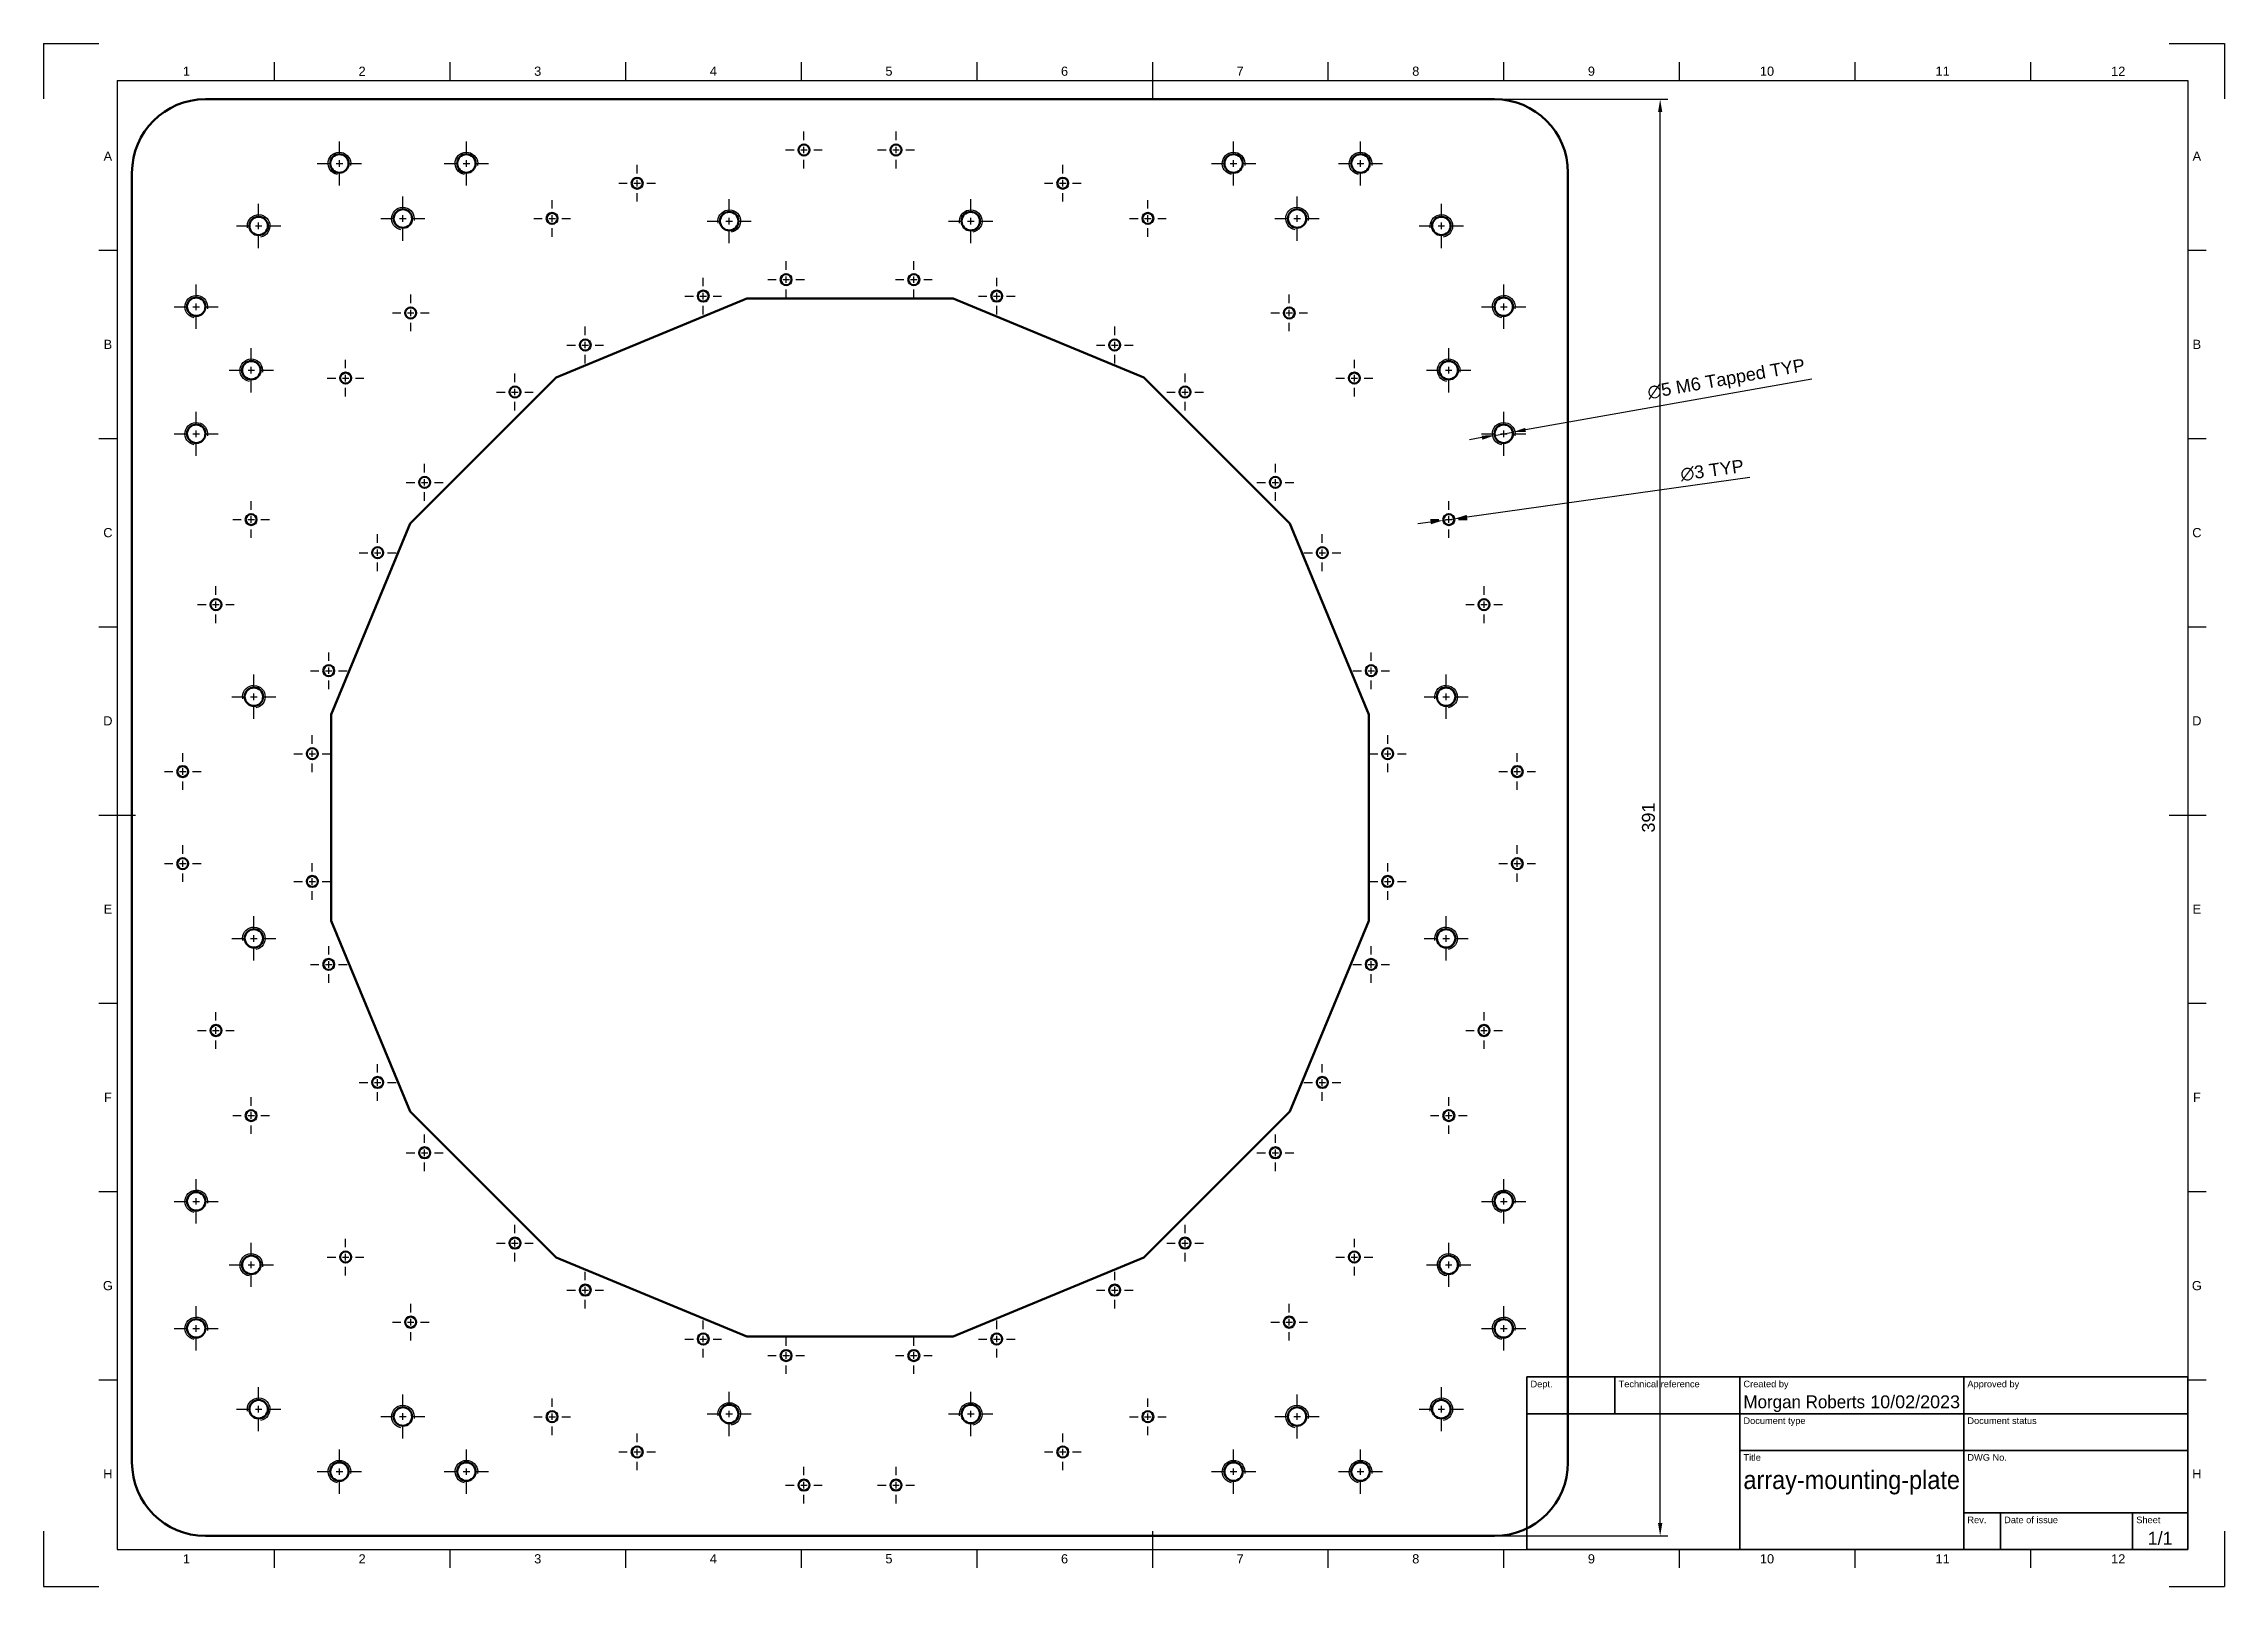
# Model space of a CAD drawing. Header units: millimetres. Extents: x 0 to 594, y 0 to 420.
import ezdxf
from ezdxf.enums import TextEntityAlignment as Align

# ---------------------------------------------------------------- set-up
doc = ezdxf.new("R2010")
doc.units = ezdxf.units.MM
doc.header["$LTSCALE"] = 0.75
doc.linetypes.add('CENTER2', pattern=[28.575, 19.05, -3.175, 3.175, -3.175])
for name, color, linetype, lineweight in [('BORDER', 7, 'Continuous', 25), ('FD_Dimensions', 7, 'Continuous', 25), ('Smart Centers', 7, 'CENTER2', 25), ('TITLEBLOCK', 7, 'Continuous', 35), ('Visible', 7, 'Continuous', 50), ('Visible Narrow', 7, 'Continuous', 25)]:
    doc.layers.add(name, color=color, linetype=linetype, lineweight=lineweight)
doc.styles.add('FusionTitle', font='arial.ttf')
doc.styles.get("Standard").update_dxf_attribs({"font": 'arial.ttf'})
doc.dimstyles.new('Dim-ISO-25', dxfattribs={"dimtxt": 3.5, "dimasz": 3.5, "dimexe": 2.1, "dimexo": 2.1, "dimgap": 1.4, "dimtad": 1, "dimdsep": 46, "dimtxsty": 'Standard', "dimcen": 0, "dimazin": 2, "dimtp": 0.1, "dimtm": 0.1, "dimtfac": 0.714286, "dimtmove": 0, "dimatfit": 3, "dimfxl": 1, "dimarcsym": 0})

msp = doc.modelspace()

# ---------------------------------------------------------------- blocks, each defined once
blk = doc.blocks.new('ISO_A2_SHEET')
at = {"layer": 'BORDER'}
for p, q in [((20, 410), (584, 410)), ((20, 410), (20, 10)), ((62.8335, 415), (62.8335, 410)), ((110.6668, 415), (110.6668, 410)), ((158.5001, 415), (158.5001, 410)), ((206.3334, 415), (206.3334, 410)), ((254.1667, 415), (254.1667, 410)), ((302, 415), (302, 405)), ((349.8333, 415), (349.8333, 410)), ((397.6666, 415), (397.6666, 410)), ((445.4999, 415), (445.4999, 410)), ((493.3332, 415), (493.3332, 410)), ((541.1665, 415), (541.1665, 410)), ((584, 410), (584, 10)), ((15, 363.75), (20, 363.75)), ((584, 363.75), (589, 363.75)), ((15, 312.5), (20, 312.5)), ((584, 312.5), (589, 312.5)), ((15, 261.25), (20, 261.25)), ((584, 261.25), (589, 261.25)), ((15, 210), (25, 210)), ((579, 210), (589, 210)), ((15, 158.75), (20, 158.75)), ((584, 158.75), (589, 158.75)), ((15, 107.5), (20, 107.5)), ((584, 107.5), (589, 107.5)), ((15, 56.25), (20, 56.25)), ((584, 56.25), (589, 56.25)), ((302, 15), (302, 5)), ((20, 10), (584, 10)), ((62.8335, 10), (62.8335, 5)), ((110.6668, 10), (110.6668, 5)), ((158.5001, 10), (158.5001, 5)), ((206.3334, 10), (206.3334, 5)), ((254.1667, 10), (254.1667, 5)), ((349.8333, 10), (349.8333, 5)), ((397.6666, 10), (397.6666, 5)), ((445.4999, 10), (445.4999, 5)), ((493.3332, 10), (493.3332, 5)), ((541.1665, 10), (541.1665, 5))]:
    blk.add_line(p, q, dxfattribs=at)
at = {"layer": 'Defpoints'}
for p, q in [((0, 420), (15, 420)), ((0, 420), (0, 405)), ((579, 420), (594, 420)), ((594, 420), (594, 405)), ((0, 15), (0, 0)), ((594, 15), (594, 0)), ((0, 0), (15, 0)), ((579, 0), (594, 0))]:
    blk.add_line(p, q, dxfattribs=at)
at = {"layer": 'BORDER', "style": 'FusionTitle'}
for s, p in [('1', (38.91685, 412.5)), ('2', (86.75015, 412.5)), ('3', (134.58345, 412.5)), ('4', (182.41675, 412.5)), ('5', (230.25005, 412.5)), ('6', (278.08335, 412.5)), ('7', (325.91665, 412.5)), ('8', (373.74995, 412.5)), ('9', (421.58325, 412.5)), ('10', (469.41655, 412.5)), ('11', (517.24985, 412.5)), ('12', (565.08315, 412.5)), ('A', (17.5, 389.375)), ('A', (586.5, 389.375)), ('B', (17.5, 338.125)), ('B', (586.5, 338.125)), ('C', (17.5, 286.875)), ('C', (586.5, 286.875)), ('D', (17.5, 235.625)), ('D', (586.5, 235.625)), ('E', (17.5, 184.375)), ('E', (586.5, 184.375)), ('F', (17.5, 133.125)), ('F', (586.5, 133.125)), ('G', (17.5, 81.875)), ('G', (586.5, 81.875)), ('H', (17.5, 30.625)), ('H', (586.5, 30.625)), ('1', (38.91685, 7.5)), ('2', (86.75015, 7.5)), ('3', (134.58345, 7.5)), ('4', (182.41675, 7.5)), ('5', (230.25005, 7.5)), ('6', (278.08335, 7.5)), ('7', (325.91665, 7.5)), ('8', (373.74995, 7.5)), ('9', (421.58325, 7.5)), ('10', (469.41655, 7.5)), ('11', (517.24985, 7.5)), ('12', (565.08315, 7.5))]:
    blk.add_text(s, height=2.5, dxfattribs=at).set_placement(p, align=Align.MIDDLE)
blk = doc.blocks.new('ISO_TITLEBLOCK')
at = {"layer": 'TITLEBLOCK'}
for p, q in [((0, 47), (-180, 47)), ((-180, 47), (-180, 0)), ((-156, 37), (-156, 47)), ((-122, 0), (-122, 47)), ((-61, 0), (-61, 47)), ((0, 0), (0, 47)), ((-180, 37), (0, 37)), ((-122, 27), (0, 27)), ((-61, 10), (0, 10)), ((-51, 0), (-51, 10)), ((-15, 0), (-15, 10)), ((-180, 0), (0, 0))]:
    blk.add_line(p, q, dxfattribs=at)
at = {"layer": 'TITLEBLOCK', "style": 'FusionTitle'}
for s, p in [('Dept.', (-179, 46)), ('Technical reference', (-155, 46)), ('Created by', (-121, 46)), ('Approved by', (-60, 46)), ('Document type', (-121, 36)), ('Document status', (-60, 36)), ('Title', (-121, 26)), ('DWG No.', (-60, 26)), ('Rev.', (-60, 9)), ('Date of issue', (-50, 9)), ('Sheet', (-14, 9))]:
    blk.add_text(s, height=1.8, dxfattribs=at).set_placement(p, align=Align.TOP_LEFT)
for tag, height, p in [('DEPT', 3.5, (-179, 42)), ('TECHNICAL_REFERENCE', 3.5, (-155, 42)), ('CREATED_BY', 3.5, (-121, 42)), ('APPROVED_BY', 3.5, (-60, 42)), ('DOCUMENT_TYPE', 3.5, (-121, 32)), ('DOCUMENT_STATUS', 3.5, (-60, 32)), ('TITLE_1', 5, (-121, 21.5)), ('TITLE_2', 5, (-121, 14)), ('TITLE_3', 5, (-121, 6.5)), ('DATE_OF_ISSUE', 3.5, (-50, 5))]:
    blk.add_attdef(tag, text='', height=height, dxfattribs=at).set_placement(p, align=Align.TOP_LEFT)
for tag, p in [('CREATED_DATE', (-62, 42)), ('APPROVED_DATE', (-0.99, 42))]:
    blk.add_attdef(tag, text='', height=3.5, dxfattribs=at).set_placement(p, align=Align.TOP_RIGHT)
for tag, height, p in [('DRAWING_NUMBER', 5, (-30.5, 19.75)), ('REV', 3.5, (-56, 4.85)), ('SHEET', 3.5, (-7.5, 4.85))]:
    blk.add_attdef(tag, text='', height=height, dxfattribs=at).set_placement(p, align=Align.TOP_CENTER)
blk = doc.blocks.new('*U4')
at = {"layer": 'Smart Centers', "color": 0, "ltscale": 0.75, "transparency": 16777216}
for p, q in [((-5, 0), (-2.678906, 0)), ((0, 2.678906), (0, 5)), ((2.678906, 0), (5, 0)), ((0, -5), (0, -2.678906))]:
    blk.add_line(p, q, dxfattribs=at)
at = {"layer": 'Smart Centers', "color": 0, "linetype": 'Continuous', "ltscale": 0.75, "transparency": 16777216}
for p, q in [((-0.892969, 0), (0.892969, 0)), ((0, -0.892969), (0, 0.892969))]:
    blk.add_line(p, q, dxfattribs=at)
blk = doc.blocks.new('*U5')
at = {"layer": 'Smart Centers', "color": 0, "ltscale": 0.75, "transparency": 16777216}
for p, q in [((-5, 0), (-2.678906, 0)), ((0, 2.678906), (0, 5)), ((2.678906, 0), (5, 0)), ((0, -5), (0, -2.678906))]:
    blk.add_line(p, q, dxfattribs=at)
at = {"layer": 'Smart Centers', "color": 0, "linetype": 'Continuous', "ltscale": 0.75, "transparency": 16777216}
for p, q in [((-0.892969, 0), (0.892969, 0)), ((0, -0.892969), (0, 0.892969))]:
    blk.add_line(p, q, dxfattribs=at)
blk = doc.blocks.new('*U6')
at = {"layer": 'Smart Centers', "color": 0, "ltscale": 0.75, "transparency": 16777216}
for p, q in [((-5, 0), (-2.678906, 0)), ((0, 2.678906), (0, 5)), ((2.678906, 0), (5, 0)), ((0, -5), (0, -2.678906))]:
    blk.add_line(p, q, dxfattribs=at)
at = {"layer": 'Smart Centers', "color": 0, "linetype": 'Continuous', "ltscale": 0.75, "transparency": 16777216}
for p, q in [((-0.892969, 0), (0.892969, 0)), ((0, -0.892969), (0, 0.892969))]:
    blk.add_line(p, q, dxfattribs=at)
blk = doc.blocks.new('*U7')
at = {"layer": 'Smart Centers', "color": 0, "ltscale": 0.75, "transparency": 16777216}
for p, q in [((-5, 0), (-2.678906, 0)), ((0, 2.678906), (0, 5)), ((2.678906, 0), (5, 0)), ((0, -5), (0, -2.678906))]:
    blk.add_line(p, q, dxfattribs=at)
at = {"layer": 'Smart Centers', "color": 0, "linetype": 'Continuous', "ltscale": 0.75, "transparency": 16777216}
for p, q in [((-0.892969, 0), (0.892969, 0)), ((0, -0.892969), (0, 0.892969))]:
    blk.add_line(p, q, dxfattribs=at)
blk = doc.blocks.new('*U8')
at = {"layer": 'Smart Centers', "color": 0, "ltscale": 0.75, "transparency": 16777216}
for p, q in [((-5, 0), (-2.678906, 0)), ((0, 2.678906), (0, 5)), ((2.678906, 0), (5, 0)), ((0, -5), (0, -2.678906))]:
    blk.add_line(p, q, dxfattribs=at)
at = {"layer": 'Smart Centers', "color": 0, "linetype": 'Continuous', "ltscale": 0.75, "transparency": 16777216}
for p, q in [((-0.892969, 0), (0.892969, 0)), ((0, -0.892969), (0, 0.892969))]:
    blk.add_line(p, q, dxfattribs=at)
blk = doc.blocks.new('*U9')
at = {"layer": 'Smart Centers', "color": 0, "ltscale": 0.75, "transparency": 16777216}
for p, q in [((-5, 0), (-2.678906, 0)), ((0, 2.678906), (0, 5)), ((2.678906, 0), (5, 0)), ((0, -5), (0, -2.678906))]:
    blk.add_line(p, q, dxfattribs=at)
at = {"layer": 'Smart Centers', "color": 0, "linetype": 'Continuous', "ltscale": 0.75, "transparency": 16777216}
for p, q in [((-0.892969, 0), (0.892969, 0)), ((0, -0.892969), (0, 0.892969))]:
    blk.add_line(p, q, dxfattribs=at)
blk = doc.blocks.new('*U10')
at = {"layer": 'Smart Centers', "color": 0, "ltscale": 0.75, "transparency": 16777216}
for p, q in [((-5, 0), (-2.678906, 0)), ((0, 2.678906), (0, 5)), ((2.678906, 0), (5, 0)), ((0, -5), (0, -2.678906))]:
    blk.add_line(p, q, dxfattribs=at)
at = {"layer": 'Smart Centers', "color": 0, "linetype": 'Continuous', "ltscale": 0.75, "transparency": 16777216}
for p, q in [((-0.892969, 0), (0.892969, 0)), ((0, -0.892969), (0, 0.892969))]:
    blk.add_line(p, q, dxfattribs=at)
blk = doc.blocks.new('*U11')
at = {"layer": 'Smart Centers', "color": 0, "ltscale": 0.75, "transparency": 16777216}
for p, q in [((-5, 0), (-2.678906, 0)), ((0, 2.678906), (0, 5)), ((2.678906, 0), (5, 0)), ((0, -5), (0, -2.678906))]:
    blk.add_line(p, q, dxfattribs=at)
at = {"layer": 'Smart Centers', "color": 0, "linetype": 'Continuous', "ltscale": 0.75, "transparency": 16777216}
for p, q in [((-0.892969, 0), (0.892969, 0)), ((0, -0.892969), (0, 0.892969))]:
    blk.add_line(p, q, dxfattribs=at)
blk = doc.blocks.new('*U12')
at = {"layer": 'Smart Centers', "color": 0, "ltscale": 0.75, "transparency": 16777216}
for p, q in [((-5, 0), (-2.678906, 0)), ((0, 2.678906), (0, 5)), ((2.678906, 0), (5, 0)), ((0, -5), (0, -2.678906))]:
    blk.add_line(p, q, dxfattribs=at)
at = {"layer": 'Smart Centers', "color": 0, "linetype": 'Continuous', "ltscale": 0.75, "transparency": 16777216}
for p, q in [((-0.892969, 0), (0.892969, 0)), ((0, -0.892969), (0, 0.892969))]:
    blk.add_line(p, q, dxfattribs=at)
blk = doc.blocks.new('*U13')
at = {"layer": 'Smart Centers', "color": 0, "ltscale": 0.75, "transparency": 16777216}
for p, q in [((-5, 0), (-2.678906, 0)), ((0, 2.678906), (0, 5)), ((2.678906, 0), (5, 0)), ((0, -5), (0, -2.678906))]:
    blk.add_line(p, q, dxfattribs=at)
at = {"layer": 'Smart Centers', "color": 0, "linetype": 'Continuous', "ltscale": 0.75, "transparency": 16777216}
for p, q in [((-0.892969, 0), (0.892969, 0)), ((0, -0.892969), (0, 0.892969))]:
    blk.add_line(p, q, dxfattribs=at)
blk = doc.blocks.new('*U14')
at = {"layer": 'Smart Centers', "color": 0, "ltscale": 0.75, "transparency": 16777216}
for p, q in [((-5, 0), (-2.678906, 0)), ((0, 2.678906), (0, 5)), ((2.678906, 0), (5, 0)), ((0, -5), (0, -2.678906))]:
    blk.add_line(p, q, dxfattribs=at)
at = {"layer": 'Smart Centers', "color": 0, "linetype": 'Continuous', "ltscale": 0.75, "transparency": 16777216}
for p, q in [((-0.892969, 0), (0.892969, 0)), ((0, -0.892969), (0, 0.892969))]:
    blk.add_line(p, q, dxfattribs=at)
blk = doc.blocks.new('*U15')
at = {"layer": 'Smart Centers', "color": 0, "ltscale": 0.75, "transparency": 16777216}
for p, q in [((-5, 0), (-2.678906, 0)), ((0, 2.678906), (0, 5)), ((2.678906, 0), (5, 0)), ((0, -5), (0, -2.678906))]:
    blk.add_line(p, q, dxfattribs=at)
at = {"layer": 'Smart Centers', "color": 0, "linetype": 'Continuous', "ltscale": 0.75, "transparency": 16777216}
for p, q in [((-0.892969, 0), (0.892969, 0)), ((0, -0.892969), (0, 0.892969))]:
    blk.add_line(p, q, dxfattribs=at)
blk = doc.blocks.new('*U16')
at = {"layer": 'Smart Centers', "color": 0, "ltscale": 0.75, "transparency": 16777216}
for p, q in [((-5, 0), (-2.678906, 0)), ((0, 2.678906), (0, 5)), ((2.678906, 0), (5, 0)), ((0, -5), (0, -2.678906))]:
    blk.add_line(p, q, dxfattribs=at)
at = {"layer": 'Smart Centers', "color": 0, "linetype": 'Continuous', "ltscale": 0.75, "transparency": 16777216}
for p, q in [((-0.892969, 0), (0.892969, 0)), ((0, -0.892969), (0, 0.892969))]:
    blk.add_line(p, q, dxfattribs=at)
blk = doc.blocks.new('*U17')
at = {"layer": 'Smart Centers', "color": 0, "ltscale": 0.75, "transparency": 16777216}
for p, q in [((-5, 0), (-2.678906, 0)), ((0, 2.678906), (0, 5)), ((2.678906, 0), (5, 0)), ((0, -5), (0, -2.678906))]:
    blk.add_line(p, q, dxfattribs=at)
at = {"layer": 'Smart Centers', "color": 0, "linetype": 'Continuous', "ltscale": 0.75, "transparency": 16777216}
for p, q in [((-0.892969, 0), (0.892969, 0)), ((0, -0.892969), (0, 0.892969))]:
    blk.add_line(p, q, dxfattribs=at)
blk = doc.blocks.new('*U18')
at = {"layer": 'Smart Centers', "color": 0, "ltscale": 0.75, "transparency": 16777216}
for p, q in [((-5, 0), (-2.678906, 0)), ((0, 2.678906), (0, 5)), ((2.678906, 0), (5, 0)), ((0, -5), (0, -2.678906))]:
    blk.add_line(p, q, dxfattribs=at)
at = {"layer": 'Smart Centers', "color": 0, "linetype": 'Continuous', "ltscale": 0.75, "transparency": 16777216}
for p, q in [((-0.892969, 0), (0.892969, 0)), ((0, -0.892969), (0, 0.892969))]:
    blk.add_line(p, q, dxfattribs=at)
blk = doc.blocks.new('*U19')
at = {"layer": 'Smart Centers', "color": 0, "ltscale": 0.75, "transparency": 16777216}
for p, q in [((-5, 0), (-2.678906, 0)), ((0, 2.678906), (0, 5)), ((2.678906, 0), (5, 0)), ((0, -5), (0, -2.678906))]:
    blk.add_line(p, q, dxfattribs=at)
at = {"layer": 'Smart Centers', "color": 0, "linetype": 'Continuous', "ltscale": 0.75, "transparency": 16777216}
for p, q in [((-0.892969, 0), (0.892969, 0)), ((0, -0.892969), (0, 0.892969))]:
    blk.add_line(p, q, dxfattribs=at)
blk = doc.blocks.new('*U20')
at = {"layer": 'Smart Centers', "color": 0, "ltscale": 0.75, "transparency": 16777216}
for p, q in [((-5, 0), (-2.678906, 0)), ((0, 2.678906), (0, 5)), ((2.678906, 0), (5, 0)), ((0, -5), (0, -2.678906))]:
    blk.add_line(p, q, dxfattribs=at)
at = {"layer": 'Smart Centers', "color": 0, "linetype": 'Continuous', "ltscale": 0.75, "transparency": 16777216}
for p, q in [((-0.892969, 0), (0.892969, 0)), ((0, -0.892969), (0, 0.892969))]:
    blk.add_line(p, q, dxfattribs=at)
blk = doc.blocks.new('*U21')
at = {"layer": 'Smart Centers', "color": 0, "ltscale": 0.75, "transparency": 16777216}
for p, q in [((-5, 0), (-2.678906, 0)), ((0, 2.678906), (0, 5)), ((2.678906, 0), (5, 0)), ((0, -5), (0, -2.678906))]:
    blk.add_line(p, q, dxfattribs=at)
at = {"layer": 'Smart Centers', "color": 0, "linetype": 'Continuous', "ltscale": 0.75, "transparency": 16777216}
for p, q in [((-0.892969, 0), (0.892969, 0)), ((0, -0.892969), (0, 0.892969))]:
    blk.add_line(p, q, dxfattribs=at)
blk = doc.blocks.new('*U22')
at = {"layer": 'Smart Centers', "color": 0, "ltscale": 0.75, "transparency": 16777216}
for p, q in [((-5, 0), (-2.678906, 0)), ((0, 2.678906), (0, 5)), ((2.678906, 0), (5, 0)), ((0, -5), (0, -2.678906))]:
    blk.add_line(p, q, dxfattribs=at)
at = {"layer": 'Smart Centers', "color": 0, "linetype": 'Continuous', "ltscale": 0.75, "transparency": 16777216}
for p, q in [((-0.892969, 0), (0.892969, 0)), ((0, -0.892969), (0, 0.892969))]:
    blk.add_line(p, q, dxfattribs=at)
blk = doc.blocks.new('*U23')
at = {"layer": 'Smart Centers', "color": 0, "ltscale": 0.75, "transparency": 16777216}
for p, q in [((-5, 0), (-2.678906, 0)), ((0, 2.678906), (0, 5)), ((2.678906, 0), (5, 0)), ((0, -5), (0, -2.678906))]:
    blk.add_line(p, q, dxfattribs=at)
at = {"layer": 'Smart Centers', "color": 0, "linetype": 'Continuous', "ltscale": 0.75, "transparency": 16777216}
for p, q in [((-0.892969, 0), (0.892969, 0)), ((0, -0.892969), (0, 0.892969))]:
    blk.add_line(p, q, dxfattribs=at)
blk = doc.blocks.new('*U24')
at = {"layer": 'Smart Centers', "color": 0, "ltscale": 0.75, "transparency": 16777216}
for p, q in [((-5, 0), (-2.678906, 0)), ((0, 2.678906), (0, 5)), ((2.678906, 0), (5, 0)), ((0, -5), (0, -2.678906))]:
    blk.add_line(p, q, dxfattribs=at)
at = {"layer": 'Smart Centers', "color": 0, "linetype": 'Continuous', "ltscale": 0.75, "transparency": 16777216}
for p, q in [((-0.892969, 0), (0.892969, 0)), ((0, -0.892969), (0, 0.892969))]:
    blk.add_line(p, q, dxfattribs=at)
blk = doc.blocks.new('*U25')
at = {"layer": 'Smart Centers', "color": 0, "ltscale": 0.75, "transparency": 16777216}
for p, q in [((-5, 0), (-2.678906, 0)), ((0, 2.678906), (0, 5)), ((2.678906, 0), (5, 0)), ((0, -5), (0, -2.678906))]:
    blk.add_line(p, q, dxfattribs=at)
at = {"layer": 'Smart Centers', "color": 0, "linetype": 'Continuous', "ltscale": 0.75, "transparency": 16777216}
for p, q in [((-0.892969, 0), (0.892969, 0)), ((0, -0.892969), (0, 0.892969))]:
    blk.add_line(p, q, dxfattribs=at)
blk = doc.blocks.new('*U26')
at = {"layer": 'Smart Centers', "color": 0, "ltscale": 0.75, "transparency": 16777216}
for p, q in [((-5, 0), (-2.678906, 0)), ((0, 2.678906), (0, 5)), ((2.678906, 0), (5, 0)), ((0, -5), (0, -2.678906))]:
    blk.add_line(p, q, dxfattribs=at)
at = {"layer": 'Smart Centers', "color": 0, "linetype": 'Continuous', "ltscale": 0.75, "transparency": 16777216}
for p, q in [((-0.892969, 0), (0.892969, 0)), ((0, -0.892969), (0, 0.892969))]:
    blk.add_line(p, q, dxfattribs=at)
blk = doc.blocks.new('*U27')
at = {"layer": 'Smart Centers', "color": 0, "ltscale": 0.75, "transparency": 16777216}
for p, q in [((-5, 0), (-2.678906, 0)), ((0, 2.678906), (0, 5)), ((2.678906, 0), (5, 0)), ((0, -5), (0, -2.678906))]:
    blk.add_line(p, q, dxfattribs=at)
at = {"layer": 'Smart Centers', "color": 0, "linetype": 'Continuous', "ltscale": 0.75, "transparency": 16777216}
for p, q in [((-0.892969, 0), (0.892969, 0)), ((0, -0.892969), (0, 0.892969))]:
    blk.add_line(p, q, dxfattribs=at)
blk = doc.blocks.new('*U28')
at = {"layer": 'Smart Centers', "color": 0, "ltscale": 0.75, "transparency": 16777216}
for p, q in [((-5, 0), (-2.678906, 0)), ((0, 2.678906), (0, 5)), ((2.678906, 0), (5, 0)), ((0, -5), (0, -2.678906))]:
    blk.add_line(p, q, dxfattribs=at)
at = {"layer": 'Smart Centers', "color": 0, "linetype": 'Continuous', "ltscale": 0.75, "transparency": 16777216}
for p, q in [((-0.892969, 0), (0.892969, 0)), ((0, -0.892969), (0, 0.892969))]:
    blk.add_line(p, q, dxfattribs=at)
blk = doc.blocks.new('*U29')
at = {"layer": 'Smart Centers', "color": 0, "ltscale": 0.75, "transparency": 16777216}
for p, q in [((-5, 0), (-2.678906, 0)), ((0, 2.678906), (0, 5)), ((2.678906, 0), (5, 0)), ((0, -5), (0, -2.678906))]:
    blk.add_line(p, q, dxfattribs=at)
at = {"layer": 'Smart Centers', "color": 0, "linetype": 'Continuous', "ltscale": 0.75, "transparency": 16777216}
for p, q in [((-0.892969, 0), (0.892969, 0)), ((0, -0.892969), (0, 0.892969))]:
    blk.add_line(p, q, dxfattribs=at)
blk = doc.blocks.new('*U30')
at = {"layer": 'Smart Centers', "color": 0, "ltscale": 0.75, "transparency": 16777216}
for p, q in [((-5, 0), (-2.678906, 0)), ((0, 2.678906), (0, 5)), ((2.678906, 0), (5, 0)), ((0, -5), (0, -2.678906))]:
    blk.add_line(p, q, dxfattribs=at)
at = {"layer": 'Smart Centers', "color": 0, "linetype": 'Continuous', "ltscale": 0.75, "transparency": 16777216}
for p, q in [((-0.892969, 0), (0.892969, 0)), ((0, -0.892969), (0, 0.892969))]:
    blk.add_line(p, q, dxfattribs=at)
blk = doc.blocks.new('*U31')
at = {"layer": 'Smart Centers', "color": 0, "ltscale": 0.75, "transparency": 16777216}
for p, q in [((-5, 0), (-2.678906, 0)), ((0, 2.678906), (0, 5)), ((2.678906, 0), (5, 0)), ((0, -5), (0, -2.678906))]:
    blk.add_line(p, q, dxfattribs=at)
at = {"layer": 'Smart Centers', "color": 0, "linetype": 'Continuous', "ltscale": 0.75, "transparency": 16777216}
for p, q in [((-0.892969, 0), (0.892969, 0)), ((0, -0.892969), (0, 0.892969))]:
    blk.add_line(p, q, dxfattribs=at)
blk = doc.blocks.new('*U32')
at = {"layer": 'Smart Centers', "color": 0, "ltscale": 0.75, "transparency": 16777216}
for p, q in [((-5, 0), (-2.678906, 0)), ((0, 2.678906), (0, 5)), ((2.678906, 0), (5, 0)), ((0, -5), (0, -2.678906))]:
    blk.add_line(p, q, dxfattribs=at)
at = {"layer": 'Smart Centers', "color": 0, "linetype": 'Continuous', "ltscale": 0.75, "transparency": 16777216}
for p, q in [((-0.892969, 0), (0.892969, 0)), ((0, -0.892969), (0, 0.892969))]:
    blk.add_line(p, q, dxfattribs=at)
blk = doc.blocks.new('*U33')
at = {"layer": 'Smart Centers', "color": 0, "ltscale": 0.75, "transparency": 16777216}
for p, q in [((-5, 0), (-2.678906, 0)), ((0, 2.678906), (0, 5)), ((2.678906, 0), (5, 0)), ((0, -5), (0, -2.678906))]:
    blk.add_line(p, q, dxfattribs=at)
at = {"layer": 'Smart Centers', "color": 0, "linetype": 'Continuous', "ltscale": 0.75, "transparency": 16777216}
for p, q in [((-0.892969, 0), (0.892969, 0)), ((0, -0.892969), (0, 0.892969))]:
    blk.add_line(p, q, dxfattribs=at)
blk = doc.blocks.new('*U34')
at = {"layer": 'Smart Centers', "color": 0, "ltscale": 0.75, "transparency": 16777216}
for p, q in [((-5, 0), (-2.678906, 0)), ((0, 2.678906), (0, 5)), ((2.678906, 0), (5, 0)), ((0, -5), (0, -2.678906))]:
    blk.add_line(p, q, dxfattribs=at)
at = {"layer": 'Smart Centers', "color": 0, "linetype": 'Continuous', "ltscale": 0.75, "transparency": 16777216}
for p, q in [((-0.892969, 0), (0.892969, 0)), ((0, -0.892969), (0, 0.892969))]:
    blk.add_line(p, q, dxfattribs=at)
blk = doc.blocks.new('*U35')
at = {"layer": 'Smart Centers', "color": 0, "ltscale": 0.75, "transparency": 16777216}
for p, q in [((-5, 0), (-2.678906, 0)), ((0, 2.678906), (0, 5)), ((2.678906, 0), (5, 0)), ((0, -5), (0, -2.678906))]:
    blk.add_line(p, q, dxfattribs=at)
at = {"layer": 'Smart Centers', "color": 0, "linetype": 'Continuous', "ltscale": 0.75, "transparency": 16777216}
for p, q in [((-0.892969, 0), (0.892969, 0)), ((0, -0.892969), (0, 0.892969))]:
    blk.add_line(p, q, dxfattribs=at)
blk = doc.blocks.new('*U36')
at = {"layer": 'Smart Centers', "color": 0, "ltscale": 0.75, "transparency": 16777216}
for p, q in [((-5, 0), (-2.678906, 0)), ((0, 2.678906), (0, 5)), ((2.678906, 0), (5, 0)), ((0, -5), (0, -2.678906))]:
    blk.add_line(p, q, dxfattribs=at)
at = {"layer": 'Smart Centers', "color": 0, "linetype": 'Continuous', "ltscale": 0.75, "transparency": 16777216}
for p, q in [((-0.892969, 0), (0.892969, 0)), ((0, -0.892969), (0, 0.892969))]:
    blk.add_line(p, q, dxfattribs=at)
blk = doc.blocks.new('*U37')
at = {"layer": 'Smart Centers', "color": 0, "ltscale": 0.75, "transparency": 16777216}
for p, q in [((-5, 0), (-2.678906, 0)), ((0, 2.678906), (0, 5)), ((2.678906, 0), (5, 0)), ((0, -5), (0, -2.678906))]:
    blk.add_line(p, q, dxfattribs=at)
at = {"layer": 'Smart Centers', "color": 0, "linetype": 'Continuous', "ltscale": 0.75, "transparency": 16777216}
for p, q in [((-0.892969, 0), (0.892969, 0)), ((0, -0.892969), (0, 0.892969))]:
    blk.add_line(p, q, dxfattribs=at)
blk = doc.blocks.new('*U38')
at = {"layer": 'Smart Centers', "color": 0, "ltscale": 0.75, "transparency": 16777216}
for p, q in [((-5, 0), (-2.678906, 0)), ((0, 2.678906), (0, 5)), ((2.678906, 0), (5, 0)), ((0, -5), (0, -2.678906))]:
    blk.add_line(p, q, dxfattribs=at)
at = {"layer": 'Smart Centers', "color": 0, "linetype": 'Continuous', "ltscale": 0.75, "transparency": 16777216}
for p, q in [((-0.892969, 0), (0.892969, 0)), ((0, -0.892969), (0, 0.892969))]:
    blk.add_line(p, q, dxfattribs=at)
blk = doc.blocks.new('*U39')
at = {"layer": 'Smart Centers', "color": 0, "ltscale": 0.75, "transparency": 16777216}
for p, q in [((-5, 0), (-2.678906, 0)), ((0, 2.678906), (0, 5)), ((2.678906, 0), (5, 0)), ((0, -5), (0, -2.678906))]:
    blk.add_line(p, q, dxfattribs=at)
at = {"layer": 'Smart Centers', "color": 0, "linetype": 'Continuous', "ltscale": 0.75, "transparency": 16777216}
for p, q in [((-0.892969, 0), (0.892969, 0)), ((0, -0.892969), (0, 0.892969))]:
    blk.add_line(p, q, dxfattribs=at)
blk = doc.blocks.new('*U40')
at = {"layer": 'Smart Centers', "color": 0, "ltscale": 0.75, "transparency": 16777216}
for p, q in [((-5, 0), (-2.678906, 0)), ((0, 2.678906), (0, 5)), ((2.678906, 0), (5, 0)), ((0, -5), (0, -2.678906))]:
    blk.add_line(p, q, dxfattribs=at)
at = {"layer": 'Smart Centers', "color": 0, "linetype": 'Continuous', "ltscale": 0.75, "transparency": 16777216}
for p, q in [((-0.892969, 0), (0.892969, 0)), ((0, -0.892969), (0, 0.892969))]:
    blk.add_line(p, q, dxfattribs=at)
blk = doc.blocks.new('*U41')
at = {"layer": 'Smart Centers', "color": 0, "ltscale": 0.75, "transparency": 16777216}
for p, q in [((-5, 0), (-2.678906, 0)), ((0, 2.678906), (0, 5)), ((2.678906, 0), (5, 0)), ((0, -5), (0, -2.678906))]:
    blk.add_line(p, q, dxfattribs=at)
at = {"layer": 'Smart Centers', "color": 0, "linetype": 'Continuous', "ltscale": 0.75, "transparency": 16777216}
for p, q in [((-0.892969, 0), (0.892969, 0)), ((0, -0.892969), (0, 0.892969))]:
    blk.add_line(p, q, dxfattribs=at)
blk = doc.blocks.new('*U42')
at = {"layer": 'Smart Centers', "color": 0, "ltscale": 0.75, "transparency": 16777216}
for p, q in [((-5, 0), (-2.678906, 0)), ((0, 2.678906), (0, 5)), ((2.678906, 0), (5, 0)), ((0, -5), (0, -2.678906))]:
    blk.add_line(p, q, dxfattribs=at)
at = {"layer": 'Smart Centers', "color": 0, "linetype": 'Continuous', "ltscale": 0.75, "transparency": 16777216}
for p, q in [((-0.892969, 0), (0.892969, 0)), ((0, -0.892969), (0, 0.892969))]:
    blk.add_line(p, q, dxfattribs=at)
blk = doc.blocks.new('*U43')
at = {"layer": 'Smart Centers', "color": 0, "ltscale": 0.75, "transparency": 16777216}
for p, q in [((-5, 0), (-2.678906, 0)), ((0, 2.678906), (0, 5)), ((2.678906, 0), (5, 0)), ((0, -5), (0, -2.678906))]:
    blk.add_line(p, q, dxfattribs=at)
at = {"layer": 'Smart Centers', "color": 0, "linetype": 'Continuous', "ltscale": 0.75, "transparency": 16777216}
for p, q in [((-0.892969, 0), (0.892969, 0)), ((0, -0.892969), (0, 0.892969))]:
    blk.add_line(p, q, dxfattribs=at)
blk = doc.blocks.new('*U44')
at = {"layer": 'Smart Centers', "color": 0, "ltscale": 0.75, "transparency": 16777216}
for p, q in [((-5, 0), (-2.678906, 0)), ((0, 2.678906), (0, 5)), ((2.678906, 0), (5, 0)), ((0, -5), (0, -2.678906))]:
    blk.add_line(p, q, dxfattribs=at)
at = {"layer": 'Smart Centers', "color": 0, "linetype": 'Continuous', "ltscale": 0.75, "transparency": 16777216}
for p, q in [((-0.892969, 0), (0.892969, 0)), ((0, -0.892969), (0, 0.892969))]:
    blk.add_line(p, q, dxfattribs=at)
blk = doc.blocks.new('*U45')
at = {"layer": 'Smart Centers', "color": 0, "ltscale": 0.75, "transparency": 16777216}
for p, q in [((-5, 0), (-2.678906, 0)), ((0, 2.678906), (0, 5)), ((2.678906, 0), (5, 0)), ((0, -5), (0, -2.678906))]:
    blk.add_line(p, q, dxfattribs=at)
at = {"layer": 'Smart Centers', "color": 0, "linetype": 'Continuous', "ltscale": 0.75, "transparency": 16777216}
for p, q in [((-0.892969, 0), (0.892969, 0)), ((0, -0.892969), (0, 0.892969))]:
    blk.add_line(p, q, dxfattribs=at)
blk = doc.blocks.new('*U46')
at = {"layer": 'Smart Centers', "color": 0, "ltscale": 0.75, "transparency": 16777216}
for p, q in [((-5, 0), (-2.678906, 0)), ((0, 2.678906), (0, 5)), ((2.678906, 0), (5, 0)), ((0, -5), (0, -2.678906))]:
    blk.add_line(p, q, dxfattribs=at)
at = {"layer": 'Smart Centers', "color": 0, "linetype": 'Continuous', "ltscale": 0.75, "transparency": 16777216}
for p, q in [((-0.892969, 0), (0.892969, 0)), ((0, -0.892969), (0, 0.892969))]:
    blk.add_line(p, q, dxfattribs=at)
blk = doc.blocks.new('*U47')
at = {"layer": 'Smart Centers', "color": 0, "ltscale": 0.75, "transparency": 16777216}
for p, q in [((-5, 0), (-2.678906, 0)), ((0, 2.678906), (0, 5)), ((2.678906, 0), (5, 0)), ((0, -5), (0, -2.678906))]:
    blk.add_line(p, q, dxfattribs=at)
at = {"layer": 'Smart Centers', "color": 0, "linetype": 'Continuous', "ltscale": 0.75, "transparency": 16777216}
for p, q in [((-0.892969, 0), (0.892969, 0)), ((0, -0.892969), (0, 0.892969))]:
    blk.add_line(p, q, dxfattribs=at)
blk = doc.blocks.new('*U48')
at = {"layer": 'Smart Centers', "color": 0, "ltscale": 0.75, "transparency": 16777216}
for p, q in [((-5, 0), (-2.678906, 0)), ((0, 2.678906), (0, 5)), ((2.678906, 0), (5, 0)), ((0, -5), (0, -2.678906))]:
    blk.add_line(p, q, dxfattribs=at)
at = {"layer": 'Smart Centers', "color": 0, "linetype": 'Continuous', "ltscale": 0.75, "transparency": 16777216}
for p, q in [((-0.892969, 0), (0.892969, 0)), ((0, -0.892969), (0, 0.892969))]:
    blk.add_line(p, q, dxfattribs=at)
blk = doc.blocks.new('*U49')
at = {"layer": 'Smart Centers', "color": 0, "ltscale": 0.75, "transparency": 16777216}
for p, q in [((-5, 0), (-2.678906, 0)), ((0, 2.678906), (0, 5)), ((2.678906, 0), (5, 0)), ((0, -5), (0, -2.678906))]:
    blk.add_line(p, q, dxfattribs=at)
at = {"layer": 'Smart Centers', "color": 0, "linetype": 'Continuous', "ltscale": 0.75, "transparency": 16777216}
for p, q in [((-0.892969, 0), (0.892969, 0)), ((0, -0.892969), (0, 0.892969))]:
    blk.add_line(p, q, dxfattribs=at)
blk = doc.blocks.new('*U50')
at = {"layer": 'Smart Centers', "color": 0, "ltscale": 0.75, "transparency": 16777216}
for p, q in [((-5, 0), (-2.678906, 0)), ((0, 2.678906), (0, 5)), ((2.678906, 0), (5, 0)), ((0, -5), (0, -2.678906))]:
    blk.add_line(p, q, dxfattribs=at)
at = {"layer": 'Smart Centers', "color": 0, "linetype": 'Continuous', "ltscale": 0.75, "transparency": 16777216}
for p, q in [((-0.892969, 0), (0.892969, 0)), ((0, -0.892969), (0, 0.892969))]:
    blk.add_line(p, q, dxfattribs=at)
blk = doc.blocks.new('*U51')
at = {"layer": 'Smart Centers', "color": 0, "ltscale": 0.75, "transparency": 16777216}
for p, q in [((-5, 0), (-2.678906, 0)), ((0, 2.678906), (0, 5)), ((2.678906, 0), (5, 0)), ((0, -5), (0, -2.678906))]:
    blk.add_line(p, q, dxfattribs=at)
at = {"layer": 'Smart Centers', "color": 0, "linetype": 'Continuous', "ltscale": 0.75, "transparency": 16777216}
for p, q in [((-0.892969, 0), (0.892969, 0)), ((0, -0.892969), (0, 0.892969))]:
    blk.add_line(p, q, dxfattribs=at)
blk = doc.blocks.new('*U52')
at = {"layer": 'Smart Centers', "color": 0, "ltscale": 0.75, "transparency": 16777216}
for p, q in [((-5, 0), (-2.678906, 0)), ((0, 2.678906), (0, 5)), ((2.678906, 0), (5, 0)), ((0, -5), (0, -2.678906))]:
    blk.add_line(p, q, dxfattribs=at)
at = {"layer": 'Smart Centers', "color": 0, "linetype": 'Continuous', "ltscale": 0.75, "transparency": 16777216}
for p, q in [((-0.892969, 0), (0.892969, 0)), ((0, -0.892969), (0, 0.892969))]:
    blk.add_line(p, q, dxfattribs=at)
blk = doc.blocks.new('*U53')
at = {"layer": 'Smart Centers', "color": 0, "ltscale": 0.75, "transparency": 16777216}
for p, q in [((-5, 0), (-2.678906, 0)), ((0, 2.678906), (0, 5)), ((2.678906, 0), (5, 0)), ((0, -5), (0, -2.678906))]:
    blk.add_line(p, q, dxfattribs=at)
at = {"layer": 'Smart Centers', "color": 0, "linetype": 'Continuous', "ltscale": 0.75, "transparency": 16777216}
for p, q in [((-0.892969, 0), (0.892969, 0)), ((0, -0.892969), (0, 0.892969))]:
    blk.add_line(p, q, dxfattribs=at)
blk = doc.blocks.new('*U54')
at = {"layer": 'Smart Centers', "color": 0, "ltscale": 0.75, "transparency": 16777216}
for p, q in [((-5, 0), (-2.678906, 0)), ((0, 2.678906), (0, 5)), ((2.678906, 0), (5, 0)), ((0, -5), (0, -2.678906))]:
    blk.add_line(p, q, dxfattribs=at)
at = {"layer": 'Smart Centers', "color": 0, "linetype": 'Continuous', "ltscale": 0.75, "transparency": 16777216}
for p, q in [((-0.892969, 0), (0.892969, 0)), ((0, -0.892969), (0, 0.892969))]:
    blk.add_line(p, q, dxfattribs=at)
blk = doc.blocks.new('*U55')
at = {"layer": 'Smart Centers', "color": 0, "ltscale": 0.75, "transparency": 16777216}
for p, q in [((-5, 0), (-2.678906, 0)), ((0, 2.678906), (0, 5)), ((2.678906, 0), (5, 0)), ((0, -5), (0, -2.678906))]:
    blk.add_line(p, q, dxfattribs=at)
at = {"layer": 'Smart Centers', "color": 0, "linetype": 'Continuous', "ltscale": 0.75, "transparency": 16777216}
for p, q in [((-0.892969, 0), (0.892969, 0)), ((0, -0.892969), (0, 0.892969))]:
    blk.add_line(p, q, dxfattribs=at)
blk = doc.blocks.new('*U56')
at = {"layer": 'Smart Centers', "color": 0, "ltscale": 0.75, "transparency": 16777216}
for p, q in [((-5, 0), (-2.678906, 0)), ((0, 2.678906), (0, 5)), ((2.678906, 0), (5, 0)), ((0, -5), (0, -2.678906))]:
    blk.add_line(p, q, dxfattribs=at)
at = {"layer": 'Smart Centers', "color": 0, "linetype": 'Continuous', "ltscale": 0.75, "transparency": 16777216}
for p, q in [((-0.892969, 0), (0.892969, 0)), ((0, -0.892969), (0, 0.892969))]:
    blk.add_line(p, q, dxfattribs=at)
blk = doc.blocks.new('*U57')
at = {"layer": 'Smart Centers', "color": 0, "ltscale": 0.75, "transparency": 16777216}
for p, q in [((-5, 0), (-2.678906, 0)), ((0, 2.678906), (0, 5)), ((2.678906, 0), (5, 0)), ((0, -5), (0, -2.678906))]:
    blk.add_line(p, q, dxfattribs=at)
at = {"layer": 'Smart Centers', "color": 0, "linetype": 'Continuous', "ltscale": 0.75, "transparency": 16777216}
for p, q in [((-0.892969, 0), (0.892969, 0)), ((0, -0.892969), (0, 0.892969))]:
    blk.add_line(p, q, dxfattribs=at)
blk = doc.blocks.new('*U58')
at = {"layer": 'Smart Centers', "color": 0, "ltscale": 0.75, "transparency": 16777216}
for p, q in [((-5, 0), (-2.678906, 0)), ((0, 2.678906), (0, 5)), ((2.678906, 0), (5, 0)), ((0, -5), (0, -2.678906))]:
    blk.add_line(p, q, dxfattribs=at)
at = {"layer": 'Smart Centers', "color": 0, "linetype": 'Continuous', "ltscale": 0.75, "transparency": 16777216}
for p, q in [((-0.892969, 0), (0.892969, 0)), ((0, -0.892969), (0, 0.892969))]:
    blk.add_line(p, q, dxfattribs=at)
blk = doc.blocks.new('*U59')
at = {"layer": 'Smart Centers', "color": 0, "ltscale": 0.75, "transparency": 16777216}
for p, q in [((-5, 0), (-2.678906, 0)), ((0, 2.678906), (0, 5)), ((2.678906, 0), (5, 0)), ((0, -5), (0, -2.678906))]:
    blk.add_line(p, q, dxfattribs=at)
at = {"layer": 'Smart Centers', "color": 0, "linetype": 'Continuous', "ltscale": 0.75, "transparency": 16777216}
for p, q in [((-0.892969, 0), (0.892969, 0)), ((0, -0.892969), (0, 0.892969))]:
    blk.add_line(p, q, dxfattribs=at)
blk = doc.blocks.new('*U60')
at = {"layer": 'Smart Centers', "color": 0, "ltscale": 0.75, "transparency": 16777216}
for p, q in [((-5, 0), (-2.678906, 0)), ((0, 2.678906), (0, 5)), ((2.678906, 0), (5, 0)), ((0, -5), (0, -2.678906))]:
    blk.add_line(p, q, dxfattribs=at)
at = {"layer": 'Smart Centers', "color": 0, "linetype": 'Continuous', "ltscale": 0.75, "transparency": 16777216}
for p, q in [((-0.892969, 0), (0.892969, 0)), ((0, -0.892969), (0, 0.892969))]:
    blk.add_line(p, q, dxfattribs=at)
blk = doc.blocks.new('*U61')
at = {"layer": 'Smart Centers', "color": 0, "ltscale": 0.75, "transparency": 16777216}
for p, q in [((-5, 0), (-2.678906, 0)), ((0, 2.678906), (0, 5)), ((2.678906, 0), (5, 0)), ((0, -5), (0, -2.678906))]:
    blk.add_line(p, q, dxfattribs=at)
at = {"layer": 'Smart Centers', "color": 0, "linetype": 'Continuous', "ltscale": 0.75, "transparency": 16777216}
for p, q in [((-0.892969, 0), (0.892969, 0)), ((0, -0.892969), (0, 0.892969))]:
    blk.add_line(p, q, dxfattribs=at)
blk = doc.blocks.new('*U62')
at = {"layer": 'Smart Centers', "color": 0, "ltscale": 0.75, "transparency": 16777216}
for p, q in [((-5, 0), (-2.678906, 0)), ((0, 2.678906), (0, 5)), ((2.678906, 0), (5, 0)), ((0, -5), (0, -2.678906))]:
    blk.add_line(p, q, dxfattribs=at)
at = {"layer": 'Smart Centers', "color": 0, "linetype": 'Continuous', "ltscale": 0.75, "transparency": 16777216}
for p, q in [((-0.892969, 0), (0.892969, 0)), ((0, -0.892969), (0, 0.892969))]:
    blk.add_line(p, q, dxfattribs=at)
blk = doc.blocks.new('*U63')
at = {"layer": 'Smart Centers', "color": 0, "ltscale": 0.75, "transparency": 16777216}
for p, q in [((-5, 0), (-2.678906, 0)), ((0, 2.678906), (0, 5)), ((2.678906, 0), (5, 0)), ((0, -5), (0, -2.678906))]:
    blk.add_line(p, q, dxfattribs=at)
at = {"layer": 'Smart Centers', "color": 0, "linetype": 'Continuous', "ltscale": 0.75, "transparency": 16777216}
for p, q in [((-0.892969, 0), (0.892969, 0)), ((0, -0.892969), (0, 0.892969))]:
    blk.add_line(p, q, dxfattribs=at)
blk = doc.blocks.new('*U64')
at = {"layer": 'Smart Centers', "color": 0, "ltscale": 0.75, "transparency": 16777216}
for p, q in [((-5, 0), (-2.678906, 0)), ((0, 2.678906), (0, 5)), ((2.678906, 0), (5, 0)), ((0, -5), (0, -2.678906))]:
    blk.add_line(p, q, dxfattribs=at)
at = {"layer": 'Smart Centers', "color": 0, "linetype": 'Continuous', "ltscale": 0.75, "transparency": 16777216}
for p, q in [((-0.892969, 0), (0.892969, 0)), ((0, -0.892969), (0, 0.892969))]:
    blk.add_line(p, q, dxfattribs=at)
blk = doc.blocks.new('*U65')
at = {"layer": 'Smart Centers', "color": 0, "ltscale": 0.75, "transparency": 16777216}
for p, q in [((-5, 0), (-2.678906, 0)), ((0, 2.678906), (0, 5)), ((2.678906, 0), (5, 0)), ((0, -5), (0, -2.678906))]:
    blk.add_line(p, q, dxfattribs=at)
at = {"layer": 'Smart Centers', "color": 0, "linetype": 'Continuous', "ltscale": 0.75, "transparency": 16777216}
for p, q in [((-0.892969, 0), (0.892969, 0)), ((0, -0.892969), (0, 0.892969))]:
    blk.add_line(p, q, dxfattribs=at)
blk = doc.blocks.new('*U66')
at = {"layer": 'Smart Centers', "color": 0, "ltscale": 0.75, "transparency": 16777216}
for p, q in [((-5, 0), (-2.678906, 0)), ((0, 2.678906), (0, 5)), ((2.678906, 0), (5, 0)), ((0, -5), (0, -2.678906))]:
    blk.add_line(p, q, dxfattribs=at)
at = {"layer": 'Smart Centers', "color": 0, "linetype": 'Continuous', "ltscale": 0.75, "transparency": 16777216}
for p, q in [((-0.892969, 0), (0.892969, 0)), ((0, -0.892969), (0, 0.892969))]:
    blk.add_line(p, q, dxfattribs=at)
blk = doc.blocks.new('*U67')
at = {"layer": 'Smart Centers', "color": 0, "ltscale": 0.75, "transparency": 16777216}
for p, q in [((-5, 0), (-2.678906, 0)), ((0, 2.678906), (0, 5)), ((2.678906, 0), (5, 0)), ((0, -5), (0, -2.678906))]:
    blk.add_line(p, q, dxfattribs=at)
at = {"layer": 'Smart Centers', "color": 0, "linetype": 'Continuous', "ltscale": 0.75, "transparency": 16777216}
for p, q in [((-0.892969, 0), (0.892969, 0)), ((0, -0.892969), (0, 0.892969))]:
    blk.add_line(p, q, dxfattribs=at)
blk = doc.blocks.new('*U68')
at = {"layer": 'Smart Centers', "color": 0, "ltscale": 0.75, "transparency": 16777216}
for p, q in [((0, 2.678906), (0, 6.0175)), ((-6.0175, 0), (-2.678906, 0)), ((2.678906, 0), (6.0175, 0)), ((0, -6.0175), (0, -2.678906))]:
    blk.add_line(p, q, dxfattribs=at)
at = {"layer": 'Smart Centers', "color": 0, "linetype": 'Continuous', "ltscale": 0.75, "transparency": 16777216}
for p, q in [((-0.892969, 0), (0.892969, 0)), ((0, -0.892969), (0, 0.892969))]:
    blk.add_line(p, q, dxfattribs=at)
blk = doc.blocks.new('*U69')
at = {"layer": 'Smart Centers', "color": 0, "ltscale": 0.75, "transparency": 16777216}
for p, q in [((0, 2.678906), (0, 6.0175)), ((-6.0175, 0), (-2.678906, 0)), ((2.678906, 0), (6.0175, 0)), ((0, -6.0175), (0, -2.678906))]:
    blk.add_line(p, q, dxfattribs=at)
at = {"layer": 'Smart Centers', "color": 0, "linetype": 'Continuous', "ltscale": 0.75, "transparency": 16777216}
for p, q in [((-0.892969, 0), (0.892969, 0)), ((0, -0.892969), (0, 0.892969))]:
    blk.add_line(p, q, dxfattribs=at)
blk = doc.blocks.new('*U70')
at = {"layer": 'Smart Centers', "color": 0, "ltscale": 0.75, "transparency": 16777216}
for p, q in [((0, 2.678906), (0, 6.0175)), ((-6.0175, 0), (-2.678906, 0)), ((2.678906, 0), (6.0175, 0)), ((0, -6.0175), (0, -2.678906))]:
    blk.add_line(p, q, dxfattribs=at)
at = {"layer": 'Smart Centers', "color": 0, "linetype": 'Continuous', "ltscale": 0.75, "transparency": 16777216}
for p, q in [((-0.892969, 0), (0.892969, 0)), ((0, -0.892969), (0, 0.892969))]:
    blk.add_line(p, q, dxfattribs=at)
blk = doc.blocks.new('*U71')
at = {"layer": 'Smart Centers', "color": 0, "ltscale": 0.75, "transparency": 16777216}
for p, q in [((0, 2.678906), (0, 6.0175)), ((-6.0175, 0), (-2.678906, 0)), ((2.678906, 0), (6.0175, 0)), ((0, -6.0175), (0, -2.678906))]:
    blk.add_line(p, q, dxfattribs=at)
at = {"layer": 'Smart Centers', "color": 0, "linetype": 'Continuous', "ltscale": 0.75, "transparency": 16777216}
for p, q in [((-0.892969, 0), (0.892969, 0)), ((0, -0.892969), (0, 0.892969))]:
    blk.add_line(p, q, dxfattribs=at)
blk = doc.blocks.new('*U72')
at = {"layer": 'Smart Centers', "color": 0, "ltscale": 0.75, "transparency": 16777216}
for p, q in [((0, 2.678906), (0, 6.0175)), ((-6.0175, 0), (-2.678906, 0)), ((2.678906, 0), (6.0175, 0)), ((0, -6.0175), (0, -2.678906))]:
    blk.add_line(p, q, dxfattribs=at)
at = {"layer": 'Smart Centers', "color": 0, "linetype": 'Continuous', "ltscale": 0.75, "transparency": 16777216}
for p, q in [((-0.892969, 0), (0.892969, 0)), ((0, -0.892969), (0, 0.892969))]:
    blk.add_line(p, q, dxfattribs=at)
blk = doc.blocks.new('*U73')
at = {"layer": 'Smart Centers', "color": 0, "ltscale": 0.75, "transparency": 16777216}
for p, q in [((0, 2.678906), (0, 6.0175)), ((-6.0175, 0), (-2.678906, 0)), ((2.678906, 0), (6.0175, 0)), ((0, -6.0175), (0, -2.678906))]:
    blk.add_line(p, q, dxfattribs=at)
at = {"layer": 'Smart Centers', "color": 0, "linetype": 'Continuous', "ltscale": 0.75, "transparency": 16777216}
for p, q in [((-0.892969, 0), (0.892969, 0)), ((0, -0.892969), (0, 0.892969))]:
    blk.add_line(p, q, dxfattribs=at)
blk = doc.blocks.new('*U74')
at = {"layer": 'Smart Centers', "color": 0, "ltscale": 0.75, "transparency": 16777216}
for p, q in [((0, 2.678906), (0, 6.0175)), ((-6.0175, 0), (-2.678906, 0)), ((2.678906, 0), (6.0175, 0)), ((0, -6.0175), (0, -2.678906))]:
    blk.add_line(p, q, dxfattribs=at)
at = {"layer": 'Smart Centers', "color": 0, "linetype": 'Continuous', "ltscale": 0.75, "transparency": 16777216}
for p, q in [((-0.892969, 0), (0.892969, 0)), ((0, -0.892969), (0, 0.892969))]:
    blk.add_line(p, q, dxfattribs=at)
blk = doc.blocks.new('*U75')
at = {"layer": 'Smart Centers', "color": 0, "ltscale": 0.75, "transparency": 16777216}
for p, q in [((0, 2.678906), (0, 6.0175)), ((-6.0175, 0), (-2.678906, 0)), ((2.678906, 0), (6.0175, 0)), ((0, -6.0175), (0, -2.678906))]:
    blk.add_line(p, q, dxfattribs=at)
at = {"layer": 'Smart Centers', "color": 0, "linetype": 'Continuous', "ltscale": 0.75, "transparency": 16777216}
for p, q in [((-0.892969, 0), (0.892969, 0)), ((0, -0.892969), (0, 0.892969))]:
    blk.add_line(p, q, dxfattribs=at)
blk = doc.blocks.new('*U76')
at = {"layer": 'Smart Centers', "color": 0, "ltscale": 0.75, "transparency": 16777216}
for p, q in [((0, 2.678906), (0, 6.0175)), ((-6.0175, 0), (-2.678906, 0)), ((2.678906, 0), (6.0175, 0)), ((0, -6.0175), (0, -2.678906))]:
    blk.add_line(p, q, dxfattribs=at)
at = {"layer": 'Smart Centers', "color": 0, "linetype": 'Continuous', "ltscale": 0.75, "transparency": 16777216}
for p, q in [((-0.892969, 0), (0.892969, 0)), ((0, -0.892969), (0, 0.892969))]:
    blk.add_line(p, q, dxfattribs=at)
blk = doc.blocks.new('*U77')
at = {"layer": 'Smart Centers', "color": 0, "ltscale": 0.75, "transparency": 16777216}
for p, q in [((0, 2.678906), (0, 6.0175)), ((-6.0175, 0), (-2.678906, 0)), ((2.678906, 0), (6.0175, 0)), ((0, -6.0175), (0, -2.678906))]:
    blk.add_line(p, q, dxfattribs=at)
at = {"layer": 'Smart Centers', "color": 0, "linetype": 'Continuous', "ltscale": 0.75, "transparency": 16777216}
for p, q in [((-0.892969, 0), (0.892969, 0)), ((0, -0.892969), (0, 0.892969))]:
    blk.add_line(p, q, dxfattribs=at)
blk = doc.blocks.new('*U78')
at = {"layer": 'Smart Centers', "color": 0, "ltscale": 0.75, "transparency": 16777216}
for p, q in [((0, 2.678906), (0, 6.0175)), ((-6.0175, 0), (-2.678906, 0)), ((2.678906, 0), (6.0175, 0)), ((0, -6.0175), (0, -2.678906))]:
    blk.add_line(p, q, dxfattribs=at)
at = {"layer": 'Smart Centers', "color": 0, "linetype": 'Continuous', "ltscale": 0.75, "transparency": 16777216}
for p, q in [((-0.892969, 0), (0.892969, 0)), ((0, -0.892969), (0, 0.892969))]:
    blk.add_line(p, q, dxfattribs=at)
blk = doc.blocks.new('*U79')
at = {"layer": 'Smart Centers', "color": 0, "ltscale": 0.75, "transparency": 16777216}
for p, q in [((0, 2.678906), (0, 6.0175)), ((-6.0175, 0), (-2.678906, 0)), ((2.678906, 0), (6.0175, 0)), ((0, -6.0175), (0, -2.678906))]:
    blk.add_line(p, q, dxfattribs=at)
at = {"layer": 'Smart Centers', "color": 0, "linetype": 'Continuous', "ltscale": 0.75, "transparency": 16777216}
for p, q in [((-0.892969, 0), (0.892969, 0)), ((0, -0.892969), (0, 0.892969))]:
    blk.add_line(p, q, dxfattribs=at)
blk = doc.blocks.new('*U80')
at = {"layer": 'Smart Centers', "color": 0, "ltscale": 0.75, "transparency": 16777216}
for p, q in [((0, 2.678906), (0, 6.0175)), ((-6.0175, 0), (-2.678906, 0)), ((2.678906, 0), (6.0175, 0)), ((0, -6.0175), (0, -2.678906))]:
    blk.add_line(p, q, dxfattribs=at)
at = {"layer": 'Smart Centers', "color": 0, "linetype": 'Continuous', "ltscale": 0.75, "transparency": 16777216}
for p, q in [((-0.892969, 0), (0.892969, 0)), ((0, -0.892969), (0, 0.892969))]:
    blk.add_line(p, q, dxfattribs=at)
blk = doc.blocks.new('*U81')
at = {"layer": 'Smart Centers', "color": 0, "ltscale": 0.75, "transparency": 16777216}
for p, q in [((0, 2.678906), (0, 6.0175)), ((-6.0175, 0), (-2.678906, 0)), ((2.678906, 0), (6.0175, 0)), ((0, -6.0175), (0, -2.678906))]:
    blk.add_line(p, q, dxfattribs=at)
at = {"layer": 'Smart Centers', "color": 0, "linetype": 'Continuous', "ltscale": 0.75, "transparency": 16777216}
for p, q in [((-0.892969, 0), (0.892969, 0)), ((0, -0.892969), (0, 0.892969))]:
    blk.add_line(p, q, dxfattribs=at)
blk = doc.blocks.new('*U82')
at = {"layer": 'Smart Centers', "color": 0, "ltscale": 0.75, "transparency": 16777216}
for p, q in [((0, 2.678906), (0, 6.0175)), ((-6.0175, 0), (-2.678906, 0)), ((2.678906, 0), (6.0175, 0)), ((0, -6.0175), (0, -2.678906))]:
    blk.add_line(p, q, dxfattribs=at)
at = {"layer": 'Smart Centers', "color": 0, "linetype": 'Continuous', "ltscale": 0.75, "transparency": 16777216}
for p, q in [((-0.892969, 0), (0.892969, 0)), ((0, -0.892969), (0, 0.892969))]:
    blk.add_line(p, q, dxfattribs=at)
blk = doc.blocks.new('*U83')
at = {"layer": 'Smart Centers', "color": 0, "ltscale": 0.75, "transparency": 16777216}
for p, q in [((0, 2.678906), (0, 6.0175)), ((-6.0175, 0), (-2.678906, 0)), ((2.678906, 0), (6.0175, 0)), ((0, -6.0175), (0, -2.678906))]:
    blk.add_line(p, q, dxfattribs=at)
at = {"layer": 'Smart Centers', "color": 0, "linetype": 'Continuous', "ltscale": 0.75, "transparency": 16777216}
for p, q in [((-0.892969, 0), (0.892969, 0)), ((0, -0.892969), (0, 0.892969))]:
    blk.add_line(p, q, dxfattribs=at)
blk = doc.blocks.new('*U84')
at = {"layer": 'Smart Centers', "color": 0, "ltscale": 0.75, "transparency": 16777216}
for p, q in [((0, 2.678906), (0, 6.0175)), ((-6.0175, 0), (-2.678906, 0)), ((2.678906, 0), (6.0175, 0)), ((0, -6.0175), (0, -2.678906))]:
    blk.add_line(p, q, dxfattribs=at)
at = {"layer": 'Smart Centers', "color": 0, "linetype": 'Continuous', "ltscale": 0.75, "transparency": 16777216}
for p, q in [((-0.892969, 0), (0.892969, 0)), ((0, -0.892969), (0, 0.892969))]:
    blk.add_line(p, q, dxfattribs=at)
blk = doc.blocks.new('*U85')
at = {"layer": 'Smart Centers', "color": 0, "ltscale": 0.75, "transparency": 16777216}
for p, q in [((0, 2.678906), (0, 6.0175)), ((-6.0175, 0), (-2.678906, 0)), ((2.678906, 0), (6.0175, 0)), ((0, -6.0175), (0, -2.678906))]:
    blk.add_line(p, q, dxfattribs=at)
at = {"layer": 'Smart Centers', "color": 0, "linetype": 'Continuous', "ltscale": 0.75, "transparency": 16777216}
for p, q in [((-0.892969, 0), (0.892969, 0)), ((0, -0.892969), (0, 0.892969))]:
    blk.add_line(p, q, dxfattribs=at)
blk = doc.blocks.new('*U86')
at = {"layer": 'Smart Centers', "color": 0, "ltscale": 0.75, "transparency": 16777216}
for p, q in [((0, 2.678906), (0, 6.0175)), ((-6.0175, 0), (-2.678906, 0)), ((2.678906, 0), (6.0175, 0)), ((0, -6.0175), (0, -2.678906))]:
    blk.add_line(p, q, dxfattribs=at)
at = {"layer": 'Smart Centers', "color": 0, "linetype": 'Continuous', "ltscale": 0.75, "transparency": 16777216}
for p, q in [((-0.892969, 0), (0.892969, 0)), ((0, -0.892969), (0, 0.892969))]:
    blk.add_line(p, q, dxfattribs=at)
blk = doc.blocks.new('*U87')
at = {"layer": 'Smart Centers', "color": 0, "ltscale": 0.75, "transparency": 16777216}
for p, q in [((0, 2.678906), (0, 6.0175)), ((-6.0175, 0), (-2.678906, 0)), ((2.678906, 0), (6.0175, 0)), ((0, -6.0175), (0, -2.678906))]:
    blk.add_line(p, q, dxfattribs=at)
at = {"layer": 'Smart Centers', "color": 0, "linetype": 'Continuous', "ltscale": 0.75, "transparency": 16777216}
for p, q in [((-0.892969, 0), (0.892969, 0)), ((0, -0.892969), (0, 0.892969))]:
    blk.add_line(p, q, dxfattribs=at)
blk = doc.blocks.new('*U88')
at = {"layer": 'Smart Centers', "color": 0, "ltscale": 0.75, "transparency": 16777216}
for p, q in [((0, 2.678906), (0, 6.0175)), ((-6.0175, 0), (-2.678906, 0)), ((2.678906, 0), (6.0175, 0)), ((0, -6.0175), (0, -2.678906))]:
    blk.add_line(p, q, dxfattribs=at)
at = {"layer": 'Smart Centers', "color": 0, "linetype": 'Continuous', "ltscale": 0.75, "transparency": 16777216}
for p, q in [((-0.892969, 0), (0.892969, 0)), ((0, -0.892969), (0, 0.892969))]:
    blk.add_line(p, q, dxfattribs=at)
blk = doc.blocks.new('*U89')
at = {"layer": 'Smart Centers', "color": 0, "ltscale": 0.75, "transparency": 16777216}
for p, q in [((0, 2.678906), (0, 6.0175)), ((-6.0175, 0), (-2.678906, 0)), ((2.678906, 0), (6.0175, 0)), ((0, -6.0175), (0, -2.678906))]:
    blk.add_line(p, q, dxfattribs=at)
at = {"layer": 'Smart Centers', "color": 0, "linetype": 'Continuous', "ltscale": 0.75, "transparency": 16777216}
for p, q in [((-0.892969, 0), (0.892969, 0)), ((0, -0.892969), (0, 0.892969))]:
    blk.add_line(p, q, dxfattribs=at)
blk = doc.blocks.new('*U90')
at = {"layer": 'Smart Centers', "color": 0, "ltscale": 0.75, "transparency": 16777216}
for p, q in [((0, 2.678906), (0, 6.0175)), ((-6.0175, 0), (-2.678906, 0)), ((2.678906, 0), (6.0175, 0)), ((0, -6.0175), (0, -2.678906))]:
    blk.add_line(p, q, dxfattribs=at)
at = {"layer": 'Smart Centers', "color": 0, "linetype": 'Continuous', "ltscale": 0.75, "transparency": 16777216}
for p, q in [((-0.892969, 0), (0.892969, 0)), ((0, -0.892969), (0, 0.892969))]:
    blk.add_line(p, q, dxfattribs=at)
blk = doc.blocks.new('*U91')
at = {"layer": 'Smart Centers', "color": 0, "ltscale": 0.75, "transparency": 16777216}
for p, q in [((0, 2.678906), (0, 6.0175)), ((-6.0175, 0), (-2.678906, 0)), ((2.678906, 0), (6.0175, 0)), ((0, -6.0175), (0, -2.678906))]:
    blk.add_line(p, q, dxfattribs=at)
at = {"layer": 'Smart Centers', "color": 0, "linetype": 'Continuous', "ltscale": 0.75, "transparency": 16777216}
for p, q in [((-0.892969, 0), (0.892969, 0)), ((0, -0.892969), (0, 0.892969))]:
    blk.add_line(p, q, dxfattribs=at)
blk = doc.blocks.new('*U92')
at = {"layer": 'Smart Centers', "color": 0, "ltscale": 0.75, "transparency": 16777216}
for p, q in [((0, 2.678906), (0, 6.0175)), ((-6.0175, 0), (-2.678906, 0)), ((2.678906, 0), (6.0175, 0)), ((0, -6.0175), (0, -2.678906))]:
    blk.add_line(p, q, dxfattribs=at)
at = {"layer": 'Smart Centers', "color": 0, "linetype": 'Continuous', "ltscale": 0.75, "transparency": 16777216}
for p, q in [((-0.892969, 0), (0.892969, 0)), ((0, -0.892969), (0, 0.892969))]:
    blk.add_line(p, q, dxfattribs=at)
blk = doc.blocks.new('*U93')
at = {"layer": 'Smart Centers', "color": 0, "ltscale": 0.75, "transparency": 16777216}
for p, q in [((0, 2.678906), (0, 6.0175)), ((-6.0175, 0), (-2.678906, 0)), ((2.678906, 0), (6.0175, 0)), ((0, -6.0175), (0, -2.678906))]:
    blk.add_line(p, q, dxfattribs=at)
at = {"layer": 'Smart Centers', "color": 0, "linetype": 'Continuous', "ltscale": 0.75, "transparency": 16777216}
for p, q in [((-0.892969, 0), (0.892969, 0)), ((0, -0.892969), (0, 0.892969))]:
    blk.add_line(p, q, dxfattribs=at)
blk = doc.blocks.new('*U94')
at = {"layer": 'Smart Centers', "color": 0, "ltscale": 0.75, "transparency": 16777216}
for p, q in [((0, 2.678906), (0, 6.0175)), ((-6.0175, 0), (-2.678906, 0)), ((2.678906, 0), (6.0175, 0)), ((0, -6.0175), (0, -2.678906))]:
    blk.add_line(p, q, dxfattribs=at)
at = {"layer": 'Smart Centers', "color": 0, "linetype": 'Continuous', "ltscale": 0.75, "transparency": 16777216}
for p, q in [((-0.892969, 0), (0.892969, 0)), ((0, -0.892969), (0, 0.892969))]:
    blk.add_line(p, q, dxfattribs=at)
blk = doc.blocks.new('*U95')
at = {"layer": 'Smart Centers', "color": 0, "ltscale": 0.75, "transparency": 16777216}
for p, q in [((0, 2.678906), (0, 6.0175)), ((-6.0175, 0), (-2.678906, 0)), ((2.678906, 0), (6.0175, 0)), ((0, -6.0175), (0, -2.678906))]:
    blk.add_line(p, q, dxfattribs=at)
at = {"layer": 'Smart Centers', "color": 0, "linetype": 'Continuous', "ltscale": 0.75, "transparency": 16777216}
for p, q in [((-0.892969, 0), (0.892969, 0)), ((0, -0.892969), (0, 0.892969))]:
    blk.add_line(p, q, dxfattribs=at)
blk = doc.blocks.new('*U96')
at = {"layer": 'Smart Centers', "color": 0, "ltscale": 0.75, "transparency": 16777216}
for p, q in [((0, 2.678906), (0, 6.0175)), ((-6.0175, 0), (-2.678906, 0)), ((2.678906, 0), (6.0175, 0)), ((0, -6.0175), (0, -2.678906))]:
    blk.add_line(p, q, dxfattribs=at)
at = {"layer": 'Smart Centers', "color": 0, "linetype": 'Continuous', "ltscale": 0.75, "transparency": 16777216}
for p, q in [((-0.892969, 0), (0.892969, 0)), ((0, -0.892969), (0, 0.892969))]:
    blk.add_line(p, q, dxfattribs=at)
blk = doc.blocks.new('*U97')
at = {"layer": 'Smart Centers', "color": 0, "ltscale": 0.75, "transparency": 16777216}
for p, q in [((0, 2.678906), (0, 6.0175)), ((-6.0175, 0), (-2.678906, 0)), ((2.678906, 0), (6.0175, 0)), ((0, -6.0175), (0, -2.678906))]:
    blk.add_line(p, q, dxfattribs=at)
at = {"layer": 'Smart Centers', "color": 0, "linetype": 'Continuous', "ltscale": 0.75, "transparency": 16777216}
for p, q in [((-0.892969, 0), (0.892969, 0)), ((0, -0.892969), (0, 0.892969))]:
    blk.add_line(p, q, dxfattribs=at)
blk = doc.blocks.new('*U98')
at = {"layer": 'Smart Centers', "color": 0, "ltscale": 0.75, "transparency": 16777216}
for p, q in [((0, 2.678906), (0, 6.0175)), ((-6.0175, 0), (-2.678906, 0)), ((2.678906, 0), (6.0175, 0)), ((0, -6.0175), (0, -2.678906))]:
    blk.add_line(p, q, dxfattribs=at)
at = {"layer": 'Smart Centers', "color": 0, "linetype": 'Continuous', "ltscale": 0.75, "transparency": 16777216}
for p, q in [((-0.892969, 0), (0.892969, 0)), ((0, -0.892969), (0, 0.892969))]:
    blk.add_line(p, q, dxfattribs=at)
blk = doc.blocks.new('*U99')
at = {"layer": 'Smart Centers', "color": 0, "ltscale": 0.75, "transparency": 16777216}
for p, q in [((0, 2.678906), (0, 6.0175)), ((-6.0175, 0), (-2.678906, 0)), ((2.678906, 0), (6.0175, 0)), ((0, -6.0175), (0, -2.678906))]:
    blk.add_line(p, q, dxfattribs=at)
at = {"layer": 'Smart Centers', "color": 0, "linetype": 'Continuous', "ltscale": 0.75, "transparency": 16777216}
for p, q in [((-0.892969, 0), (0.892969, 0)), ((0, -0.892969), (0, 0.892969))]:
    blk.add_line(p, q, dxfattribs=at)
blk = doc.blocks.new('*U100')
at = {"layer": 'Smart Centers', "color": 0, "ltscale": 0.75, "transparency": 16777216}
for p, q in [((0, 2.678906), (0, 6.0175)), ((-6.0175, 0), (-2.678906, 0)), ((2.678906, 0), (6.0175, 0)), ((0, -6.0175), (0, -2.678906))]:
    blk.add_line(p, q, dxfattribs=at)
at = {"layer": 'Smart Centers', "color": 0, "linetype": 'Continuous', "ltscale": 0.75, "transparency": 16777216}
for p, q in [((-0.892969, 0), (0.892969, 0)), ((0, -0.892969), (0, 0.892969))]:
    blk.add_line(p, q, dxfattribs=at)
blk = doc.blocks.new('*U101')
at = {"layer": 'Smart Centers', "color": 0, "ltscale": 0.75, "transparency": 16777216}
for p, q in [((0, 2.678906), (0, 6.0175)), ((-6.0175, 0), (-2.678906, 0)), ((2.678906, 0), (6.0175, 0)), ((0, -6.0175), (0, -2.678906))]:
    blk.add_line(p, q, dxfattribs=at)
at = {"layer": 'Smart Centers', "color": 0, "linetype": 'Continuous', "ltscale": 0.75, "transparency": 16777216}
for p, q in [((-0.892969, 0), (0.892969, 0)), ((0, -0.892969), (0, 0.892969))]:
    blk.add_line(p, q, dxfattribs=at)
blk = doc.blocks.new('*U102')
at = {"layer": 'Smart Centers', "color": 0, "ltscale": 0.75, "transparency": 16777216}
for p, q in [((0, 2.678906), (0, 6.0175)), ((-6.0175, 0), (-2.678906, 0)), ((2.678906, 0), (6.0175, 0)), ((0, -6.0175), (0, -2.678906))]:
    blk.add_line(p, q, dxfattribs=at)
at = {"layer": 'Smart Centers', "color": 0, "linetype": 'Continuous', "ltscale": 0.75, "transparency": 16777216}
for p, q in [((-0.892969, 0), (0.892969, 0)), ((0, -0.892969), (0, 0.892969))]:
    blk.add_line(p, q, dxfattribs=at)
blk = doc.blocks.new('*U103')
at = {"layer": 'Smart Centers', "color": 0, "ltscale": 0.75, "transparency": 16777216}
for p, q in [((0, 2.678906), (0, 6.0175)), ((-6.0175, 0), (-2.678906, 0)), ((2.678906, 0), (6.0175, 0)), ((0, -6.0175), (0, -2.678906))]:
    blk.add_line(p, q, dxfattribs=at)
at = {"layer": 'Smart Centers', "color": 0, "linetype": 'Continuous', "ltscale": 0.75, "transparency": 16777216}
for p, q in [((-0.892969, 0), (0.892969, 0)), ((0, -0.892969), (0, 0.892969))]:
    blk.add_line(p, q, dxfattribs=at)
blk = doc.blocks.new('*D107')
at = {"layer": 'Defpoints', "color": 0, "transparency": 16777216}
for p in [(395.212638, 404.871727), (440.318132, 404.871727), (395.212638, 13.72816)]:
    blk.add_point(p, dxfattribs=at)
at = {"layer": 'FD_Dimensions', "color": 0, "lineweight": -2, "transparency": 16777216}
for p, q in [((397.312638, 404.871727), (442.418132, 404.871727)), ((440.318132, 17.22816), (440.318132, 401.371727)), ((397.312638, 13.72816), (442.418132, 13.72816))]:
    blk.add_line(p, q, dxfattribs=at)
at = {"layer": 'FD_Dimensions', "color": 0, "transparency": 16777216}
for points in [[(439.734799, 401.371727), (440.901465, 401.371727), (440.318132, 404.871727)], [(439.734799, 17.22816), (440.901465, 17.22816), (440.318132, 13.72816)]]:
    blk.add_solid(points, dxfattribs=at)
at = {"layer": 'FD_Dimensions', "color": 0, "transparency": 16777216, "insert": (437.129933, 209.299944), "char_height": 3.5, "attachment_point": 5, "rotation": 90}
blk.add_mtext('391', dxfattribs=at)
blk = doc.blocks.new('*D108')
at = {"layer": 'Defpoints', "color": 0, "transparency": 16777216}
for p in [(381.268053, 290.2231), (384.238974, 290.639786)]:
    blk.add_point(p, dxfattribs=at)
at = {"layer": 'FD_Dimensions', "color": 0, "lineweight": -2, "transparency": 16777216}
for p, q in [((464.711943, 301.926487), (387.705049, 291.125918)), ((377.801978, 289.736967), (374.335903, 289.250835)), ((381.268053, 290.2231), (384.238974, 290.639786))]:
    blk.add_line(p, q, dxfattribs=at)
at = {"layer": 'FD_Dimensions', "color": 0, "transparency": 16777216}
for points in [[(387.624027, 291.703598), (387.786071, 290.548239), (384.238974, 290.639786)], [(377.720956, 290.314647), (377.883, 289.159288), (381.268053, 290.2231)]]:
    blk.add_solid(points, dxfattribs=at)
at = {"layer": 'FD_Dimensions', "color": 0, "transparency": 16777216, "insert": (454.461781, 303.805898), "char_height": 3.5, "attachment_point": 5, "rotation": 7.983910616}
blk.add_mtext('∅3 TYP', dxfattribs=at)
blk = doc.blocks.new('*D109')
at = {"layer": 'Defpoints', "color": 0, "transparency": 16777216}
for p in [(395.234572, 313.342657), (400.192388, 314.220886)]:
    blk.add_point(p, dxfattribs=at)
at = {"layer": 'FD_Dimensions', "color": 0, "lineweight": -2, "transparency": 16777216}
for p, q in [((481.610183, 328.643253), (403.638734, 314.831372)), ((391.788225, 312.73217), (388.341878, 312.121684)), ((395.234572, 313.342657), (400.192388, 314.220886))]:
    blk.add_line(p, q, dxfattribs=at)
at = {"layer": 'FD_Dimensions', "color": 0, "transparency": 16777216}
for points in [[(403.536987, 315.405764), (403.740482, 314.256981), (400.192388, 314.220886)], [(391.686477, 313.306562), (391.889973, 312.157779), (395.234572, 313.342657)]]:
    blk.add_solid(points, dxfattribs=at)
at = {"layer": 'FD_Dimensions', "color": 0, "transparency": 16777216, "insert": (458.380373, 328.286233), "char_height": 3.5, "attachment_point": 5, "rotation": 10.045193033}
blk.add_mtext('∅5 M6 Tapped TYP', dxfattribs=at)

# ---------------------------------------------------------------- dimensions: what is measured, and where the dimension line sits
at = {"layer": 'FD_Dimensions'}
dim = msp.add_linear_dim(base=(440.318132, 404.871727), p1=(395.212638, 13.72816), p2=(395.212638, 404.871727), angle=270, dimstyle='Dim-ISO-25', override={"dimdec": 0, "dimlfac": 1, "dimclrd": 0, "dimclre": 0, "dimtdec": 0}, dxfattribs=at)
dim.commit()
dim.dimension.update_dxf_attribs({"geometry": '*D107', "text_midpoint": (437.129933, 209.299944)})
for p1, p2, text, override, picture, middle in [((395.234572, 313.342657), (400.192388, 314.220886), '<> M6 Tapped TYP', {"dimdec": 0, "dimlfac": 1, "dimclrd": 0, "dimclre": 0, "dimtdec": 0}, '*D109', (459.025798, 324.64265)), ((381.268053, 290.2231), (384.238974, 290.639786), '<> TYP', {"dimlfac": 1, "dimclrd": 0, "dimclre": 0}, '*D108', (454.918036, 300.552847))]:
    dim = msp.add_diameter_dim_2p(p1=p1, p2=p2, text=text, dimstyle='Dim-ISO-25', override=override, dxfattribs=at)
    dim.commit()
    dim.dimension.update_dxf_attribs({"geometry": picture, "text_midpoint": middle, "dimtype": 163})

# ---------------------------------------------------------------- linework, layer by layer
at = {"layer": 'Visible'}
for p, q in [((44.069071, 404.871727), (395.212638, 404.871727)), ((24.069071, 33.72816), (24.069071, 384.871727)), ((415.212638, 384.871727), (415.212638, 33.72816)), ((139.609065, 329.075981), (191.537427, 350.585413)), ((191.537427, 350.585413), (247.744282, 350.585413)), ((247.744282, 350.585413), (299.672644, 329.075981)), ((99.864817, 289.331733), (139.609065, 329.075981)), ((299.672644, 329.075981), (339.416892, 289.331733)), ((78.355385, 237.403371), (99.864817, 289.331733)), ((339.416892, 289.331733), (360.926324, 237.403371)), ((78.355385, 181.196517), (78.355385, 237.403371)), ((360.926324, 237.403371), (360.926324, 181.196517)), ((99.864817, 129.268154), (78.355385, 181.196517)), ((360.926324, 181.196517), (339.416892, 129.268154)), ((139.609065, 89.523906), (99.864817, 129.268154)), ((339.416892, 129.268154), (299.672644, 89.523906)), ((191.537427, 68.014474), (139.609065, 89.523906)), ((299.672644, 89.523906), (247.744282, 68.014474)), ((247.744282, 68.014474), (191.537427, 68.014474)), ((395.212638, 13.72816), (44.069071, 13.72816))]:
    msp.add_line(p, q, dxfattribs=at)
at = {"layer": 'Visible', "extrusion": (0, 0, -1)}
for centre, radius in [((-207.105635, 391.044071), 1.5), ((-232.176074, 391.044071), 1.5), ((-80.568229, 387.372569), 2.5175), ((-115.159027, 387.372569), 2.5175), ((-324.122682, 387.372569), 2.5175), ((-358.71348, 387.372569), 2.5175), ((-161.67142, 382.006644), 1.5), ((-277.610288, 382.006644), 1.5), ((-97.863628, 372.372569), 2.5175), ((-341.418081, 372.372569), 2.5175), ((-58.568229, 370.372569), 2.5175), ((-138.509355, 372.412603), 1.5), ((-186.746319, 371.670926), 2.5175), ((-252.53539, 371.670926), 2.5175), ((-300.772354, 372.412603), 1.5), ((-380.71348, 370.372569), 2.5175), ((-202.250854, 355.754944), 1.5), ((-237.030854, 355.754944), 1.5), ((-41.568229, 348.372569), 2.5175), ((-179.661217, 351.261586), 1.5), ((-259.620491, 351.261586), 1.5), ((-397.71348, 348.372569), 2.5175), ((-99.992088, 346.676188), 1.5), ((-339.289621, 346.676188), 1.5), ((-147.528687, 337.951856), 1.5), ((-291.753022, 337.951856), 1.5), ((-56.568229, 331.07717), 2.5175), ((-382.71348, 331.07717), 2.5175), ((-82.264611, 328.94871), 1.5), ((-357.017098, 328.94871), 1.5), ((-128.378118, 325.155854), 1.5), ((-310.903591, 325.155854), 1.5), ((-41.568229, 313.781771), 2.5175), ((-397.71348, 313.781771), 2.5175), ((-103.784944, 300.56268), 1.5), ((-335.496765, 300.56268), 1.5), ((-56.528195, 290.431443), 1.5), ((-382.753513, 290.431443), 1.5), ((-90.988942, 281.412111), 1.5), ((-348.292766, 281.412111), 1.5), ((-46.934154, 267.269378), 1.5), ((-392.347555, 267.269378), 1.5), ((-77.679213, 249.279581), 1.5), ((-361.602496, 249.279581), 1.5), ((-57.269872, 242.194479), 2.5175), ((-382.011837, 242.194479), 2.5175), ((-73.185854, 226.689944), 1.5), ((-366.095854, 226.689944), 1.5), ((-37.896727, 221.835163), 1.5), ((-401.384982, 221.835163), 1.5), ((-37.896727, 196.764724), 1.5), ((-401.384982, 196.764724), 1.5), ((-73.185854, 191.909944), 1.5), ((-366.095854, 191.909944), 1.5), ((-57.269872, 176.405408), 2.5175), ((-382.011837, 176.405408), 2.5175), ((-77.679213, 169.320307), 1.5), ((-361.602496, 169.320307), 1.5), ((-46.934154, 151.33051), 1.5), ((-392.347555, 151.33051), 1.5), ((-90.988942, 137.187777), 1.5), ((-348.292766, 137.187777), 1.5), ((-56.528195, 128.168445), 1.5), ((-382.753513, 128.168445), 1.5), ((-103.784944, 118.037207), 1.5), ((-335.496765, 118.037207), 1.5), ((-41.568229, 104.818116), 2.5175), ((-397.71348, 104.818116), 2.5175), ((-56.568229, 87.522717), 2.5175), ((-82.264611, 89.651177), 1.5), ((-128.378118, 93.444033), 1.5), ((-310.903591, 93.444033), 1.5), ((-357.017098, 89.651177), 1.5), ((-382.71348, 87.522717), 2.5175), ((-147.528687, 80.648032), 1.5), ((-291.753022, 80.648032), 1.5), ((-41.568229, 70.227319), 2.5175), ((-99.992088, 71.9237), 1.5), ((-339.289621, 71.9237), 1.5), ((-397.71348, 70.227319), 2.5175), ((-179.661217, 67.338302), 1.5), ((-259.620491, 67.338302), 1.5), ((-202.250854, 62.844944), 1.5), ((-237.030854, 62.844944), 1.5), ((-58.568229, 48.227319), 2.5175), ((-97.863628, 46.227319), 2.5175), ((-138.509355, 46.187285), 1.5), ((-186.746319, 46.928961), 2.5175), ((-252.53539, 46.928961), 2.5175), ((-300.772354, 46.187285), 1.5), ((-341.418081, 46.227319), 2.5175), ((-380.71348, 48.227319), 2.5175), ((-161.67142, 36.593243), 1.5), ((-277.610288, 36.593243), 1.5), ((-80.568229, 31.227319), 2.5175), ((-115.159027, 31.227319), 2.5175), ((-324.122682, 31.227319), 2.5175), ((-358.71348, 31.227319), 2.5175), ((-207.105635, 27.555816), 1.5), ((-232.176074, 27.555816), 1.5)]:
    msp.add_circle(centre, radius, dxfattribs=at)
for centre, start, end in [((-44.069071, 384.871727), 0, 90), ((-395.212638, 384.871727), 90, 180), ((-44.069071, 33.72816), 270, 0), ((-395.212638, 33.72816), 180, 270)]:
    msp.add_arc(centre, 20, start, end, dxfattribs=at)
at = {"layer": 'Visible Narrow', "extrusion": (0, 0, -1)}
for centre, start, end in [((-80.568229, 387.372569), 280, 190), ((-115.159027, 387.372569), 280, 190), ((-324.122682, 387.372569), 280, 190), ((-358.71348, 387.372569), 280, 190), ((-97.863628, 372.372569), 280, 190), ((-186.746319, 371.670926), 350, 260), ((-252.53539, 371.670926), 350, 260), ((-341.418081, 372.372569), 280, 190), ((-58.568229, 370.372569), 350, 260), ((-380.71348, 370.372569), 350, 260), ((-41.568229, 348.372569), 280, 190), ((-397.71348, 348.372569), 280, 190), ((-56.568229, 331.07717), 280, 190), ((-382.71348, 331.07717), 280, 190), ((-41.568229, 313.781771), 280, 190), ((-397.71348, 313.781771), 280, 190), ((-57.269872, 242.194479), 350, 260), ((-382.011837, 242.194479), 350, 260), ((-57.269872, 176.405408), 350, 260), ((-382.011837, 176.405408), 350, 260), ((-41.568229, 104.818116), 280, 190), ((-397.71348, 104.818116), 280, 190), ((-56.568229, 87.522717), 280, 190), ((-382.71348, 87.522717), 280, 190), ((-41.568229, 70.227319), 280, 190), ((-397.71348, 70.227319), 280, 190), ((-58.568229, 48.227319), 350, 260), ((-97.863628, 46.227319), 280, 190), ((-186.746319, 46.928961), 350, 260), ((-252.53539, 46.928961), 350, 260), ((-341.418081, 46.227319), 280, 190), ((-380.71348, 48.227319), 350, 260), ((-80.568229, 31.227319), 280, 190), ((-115.159027, 31.227319), 280, 190), ((-324.122682, 31.227319), 280, 190), ((-358.71348, 31.227319), 280, 190)]:
    msp.add_arc(centre, 3.0735, start, end, dxfattribs=at)

# ---------------------------------------------------------------- block references
at = {"layer": 'BORDER'}
msp.add_blockref('ISO_A2_SHEET', (0, 0), dxfattribs=at)
at = {"layer": 'Smart Centers', "ltscale": 0.75}
for name, p in [('*U70', (80.568229, 387.372569)), ('*U69', (115.159027, 387.372569)), ('*U13', (207.105635, 391.044071)), ('*U14', (232.176074, 391.044071)), ('*U77', (324.122682, 387.372569)), ('*U79', (358.71348, 387.372569)), ('*U10', (161.67142, 382.006644)), ('*U17', (277.610288, 382.006644)), ('*U71', (58.568229, 370.372569)), ('*U68', (97.863628, 372.372569)), ('*U8', (138.509355, 372.412603)), ('*U75', (186.746319, 371.670926)), ('*U76', (252.53539, 371.670926)), ('*U18', (300.772354, 372.412603)), ('*U78', (341.418081, 372.372569)), ('*U80', (380.71348, 370.372569)), ('*U12', (202.250854, 355.754944)), ('*U15', (237.030854, 355.754944)), ('*U72', (41.568229, 348.372569)), ('*U4', (99.992088, 346.676188)), ('*U11', (179.661217, 351.261586)), ('*U16', (259.620491, 351.261586)), ('*U21', (339.289621, 346.676188)), ('*U81', (397.71348, 348.372569)), ('*U9', (147.528687, 337.951856)), ('*U19', (291.753022, 337.951856)), ('*U73', (56.568229, 331.07717)), ('*U5', (82.264611, 328.94871)), ('*U22', (357.017098, 328.94871)), ('*U82', (382.71348, 331.07717)), ('*U7', (128.378118, 325.155854)), ('*U20', (310.903591, 325.155854)), ('*U74', (41.568229, 313.781771)), ('*U83', (397.71348, 313.781771)), ('*U6', (103.784944, 300.56268)), ('*U23', (335.496765, 300.56268)), ('*U67', (56.528195, 290.431443)), ('*U25', (382.753513, 290.431443)), ('*U66', (90.988942, 281.412111)), ('*U24', (348.292766, 281.412111)), ('*U64', (46.934154, 267.269378)), ('*U26', (392.347555, 267.269378)), ('*U65', (77.679213, 249.279581)), ('*U27', (361.602496, 249.279581)), ('*U103', (57.269872, 242.194479)), ('*U84', (382.011837, 242.194479)), ('*U62', (73.185854, 226.689944)), ('*U28', (366.095854, 226.689944)), ('*U63', (37.896727, 221.835163)), ('*U29', (401.384982, 221.835163)), ('*U60', (37.896727, 196.764724)), ('*U61', (73.185854, 191.909944)), ('*U31', (366.095854, 191.909944)), ('*U30', (401.384982, 196.764724)), ('*U102', (57.269872, 176.405408)), ('*U85', (382.011837, 176.405408)), ('*U58', (77.679213, 169.320307)), ('*U32', (361.602496, 169.320307)), ('*U59', (46.934154, 151.33051)), ('*U33', (392.347555, 151.33051)), ('*U57', (90.988942, 137.187777)), ('*U35', (348.292766, 137.187777)), ('*U56', (56.528195, 128.168445)), ('*U34', (382.753513, 128.168445)), ('*U53', (103.784944, 118.037207)), ('*U36', (335.496765, 118.037207)), ('*U101', (41.568229, 104.818116)), ('*U86', (397.71348, 104.818116)), ('*U52', (128.378118, 93.444033)), ('*U39', (310.903591, 93.444033)), ('*U100', (56.568229, 87.522717)), ('*U55', (82.264611, 89.651177)), ('*U37', (357.017098, 89.651177)), ('*U87', (382.71348, 87.522717)), ('*U51', (147.528687, 80.648032)), ('*U40', (291.753022, 80.648032)), ('*U99', (41.568229, 70.227319)), ('*U54', (99.992088, 71.9237)), ('*U47', (179.661217, 67.338302)), ('*U43', (259.620491, 67.338302)), ('*U38', (339.289621, 71.9237)), ('*U88', (397.71348, 70.227319)), ('*U48', (202.250854, 62.844944)), ('*U44', (237.030854, 62.844944)), ('*U98', (58.568229, 48.227319)), ('*U89', (380.71348, 48.227319)), ('*U96', (97.863628, 46.227319)), ('*U49', (138.509355, 46.187285)), ('*U94', (186.746319, 46.928961)), ('*U93', (252.53539, 46.928961)), ('*U41', (300.772354, 46.187285)), ('*U90', (341.418081, 46.227319)), ('*U50', (161.67142, 36.593243)), ('*U42', (277.610288, 36.593243)), ('*U97', (80.568229, 31.227319)), ('*U95', (115.159027, 31.227319)), ('*U92', (324.122682, 31.227319)), ('*U91', (358.71348, 31.227319)), ('*U46', (207.105635, 27.555816)), ('*U45', (232.176074, 27.555816))]:
    msp.add_blockref(name, p, dxfattribs=at)
at = {"layer": 'TITLEBLOCK'}
ref = msp.add_blockref('ISO_TITLEBLOCK', (584, 10), dxfattribs=at)
ref.add_attrib('CREATED_DATE', '10/02/2023', dxfattribs={"height": 3.5, "style": 'FusionTitle'}).set_placement((522, 52), align=Align.TOP_RIGHT)
ref.add_attrib('SHEET', '1/1', dxfattribs={"height": 3.5, "style": 'FusionTitle'}).set_placement((576.5, 14.85), align=Align.TOP_CENTER)
ref.add_attrib('TITLE_1', 'array-mounting-plate', dxfattribs={"height": 5, "style": 'FusionTitle', "width": 0.915344}).set_placement((463, 31.5), align=Align.TOP_LEFT)
ref.add_attrib('CREATED_BY', 'Morgan Roberts', dxfattribs={"height": 3.5, "style": 'FusionTitle', "width": 0.944715}).set_placement((463, 52), align=Align.TOP_LEFT)

msp.set_redraw_order([(e.dxf.handle, doc.entitydb.next_handle()) for e in msp.query("TEXT MTEXT ATTDEF DIMENSION ARC_DIMENSION")])  # texts and dimensions are drawn at this point

doc.saveas('drawing.dxf')
